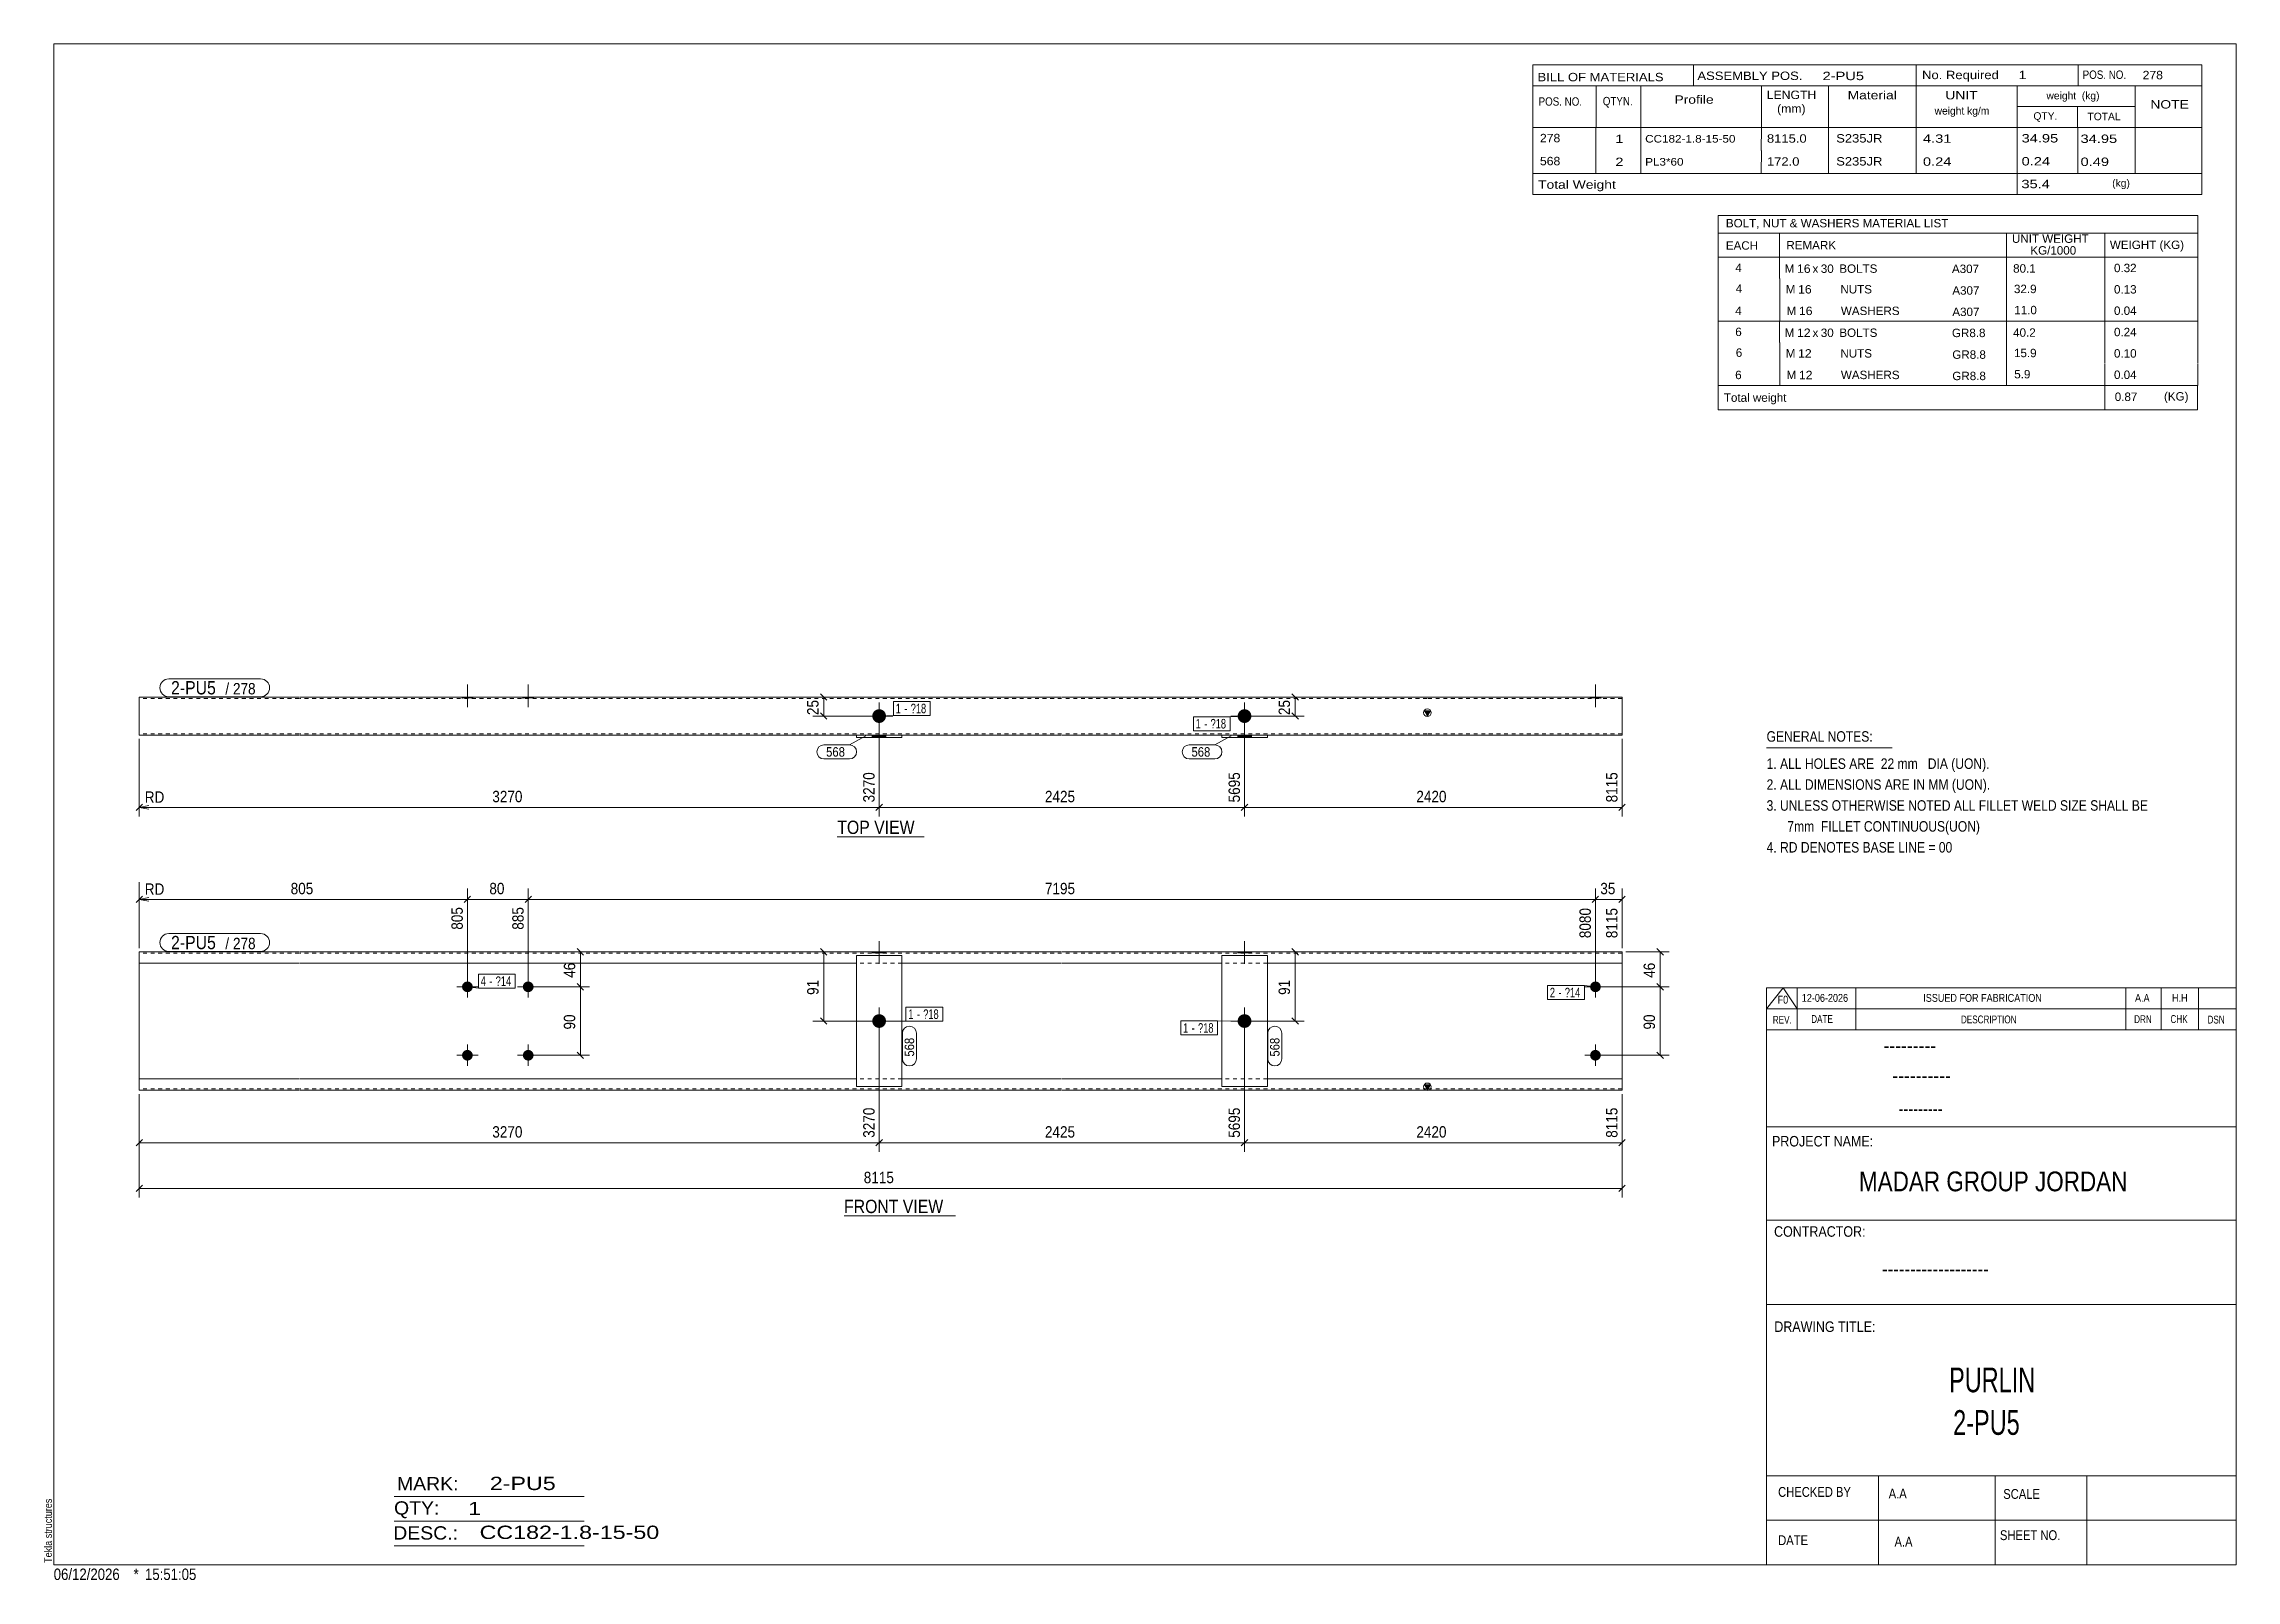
# Model space of a CAD drawing. Header units: millimetres. Extents: x 2 to 579, y 1 to 405.
import ezdxf

# ---------------------------------------------------------------- set-up
doc = ezdxf.new("R2010")
doc.units = ezdxf.units.MM
doc.linetypes.add('XKITLINE00', pattern=[0])
doc.linetypes.add('XKITLINE01', pattern=[4, 1, -1, 1, -1])
for name, color, linetype, lineweight in [('Bolt', 3, 'Continuous', 0), ('BoltMark', 7, 'Continuous', 0), ('Dimensions', 7, 'Continuous', 0), ('DrawingSheet', 5, 'Continuous', 0), ('OtherObjectType', 7, 'Continuous', 0), ('Part', 2, 'Continuous', 0), ('PartMark', 7, 'Continuous', 0)]:
    doc.layers.add(name, color=color, linetype=linetype, lineweight=lineweight)
doc.styles.add('@ARIAL_UNICODE_MS_BOLD', font='ARIAL.TTF')
doc.styles.add('ARIAL', font='ARIAL.TTF')
doc.styles.add('ARIAL_NARROW', font='ARIALN.TTF')
doc.styles.add('COMIC_SANS_MS_BOLD', font='COMICBD.TTF')
doc.styles.add('SWIS721_EX_BT', font='ARIAL.TTF')
doc.styles.add('SWISSE', font='ARIAL.TTF')

# ---------------------------------------------------------------- blocks, each defined once
blk = doc.blocks.new('*A1')
at = {"layer": 'Bolt'}
blk.add_hatch(color=3, dxfattribs=at).paths.add_polyline_path([(316.39, 165.84), (316.39, 166.2), (319.99, 166.2), (319.99, 165.84)], flags=17)
at = {"layer": 'Bolt', "color": 3, "linetype": 'XKITLINE00', "lineweight": 0}
for p, q in [((318.19, 169.02), (318.19, 163.02)), ((316.39, 166.2), (316.39, 165.84)), ((319.99, 166.2), (319.99, 165.84))]:
    blk.add_line(p, q, dxfattribs=at)
blk = doc.blocks.new('*A2')
at = {"layer": 'Bolt'}
blk.add_hatch(color=3, dxfattribs=at).paths.add_polyline_path([(220.29, 165.84), (220.29, 166.2), (223.89, 166.2), (223.89, 165.84)], flags=17)
at = {"layer": 'Bolt', "color": 3, "linetype": 'XKITLINE00', "lineweight": 0}
for p, q in [((222.09, 169.02), (222.09, 163.02)), ((220.29, 166.2), (220.29, 165.84)), ((223.89, 166.2), (223.89, 165.84))]:
    blk.add_line(p, q, dxfattribs=at)
blk = doc.blocks.new('*A3')
at = {"layer": 'Bolt'}
for points in [[(113.83, 158.4), (113.86, 158.4), (113.9, 158.4), (113.93, 158.39), (113.97, 158.39), (114, 158.38), (114.03, 158.38), (114.07, 158.37), (114.1, 158.37), (114.13, 158.36), (114.17, 158.35), (114.2, 158.34), (114.23, 158.33), (114.27, 158.32), (114.3, 158.31), (114.33, 158.29), (114.36, 158.28), (114.39, 158.27), (114.42, 158.25), (114.45, 158.23), (114.48, 158.22), (114.51, 158.2), (114.54, 158.18), (114.57, 158.16), (114.6, 158.14), (114.63, 158.12), (114.66, 158.1), (114.68, 158.08), (114.71, 158.06), (114.73, 158.04), (114.76, 158.01), (114.78, 157.99), (114.81, 157.97), (114.83, 157.94), (114.85, 157.91), (114.88, 157.89), (114.9, 157.86), (114.92, 157.83), (114.94, 157.81), (114.96, 157.78), (114.98, 157.75), (114.99, 157.72), (115.01, 157.69), (115.03, 157.66), (115.04, 157.63), (115.06, 157.6), (115.07, 157.57), (115.09, 157.54), (115.1, 157.5), (115.11, 157.47), (115.12, 157.44), (115.13, 157.41), (115.14, 157.37), (115.15, 157.34), (115.16, 157.31), (115.17, 157.27), (115.17, 157.24), (115.18, 157.21), (115.18, 157.17), (115.19, 157.14), (115.19, 157.1), (115.19, 157.07), (115.19, 157.03), (115.19, 157), (115.19, 156.97), (115.19, 156.93), (115.19, 156.9), (115.19, 156.86), (115.18, 156.83), (115.18, 156.79), (115.17, 156.76), (115.17, 156.73), (115.16, 156.69), (115.15, 156.66), (115.14, 156.63), (115.13, 156.59), (115.12, 156.56), (115.11, 156.53), (115.1, 156.5), (115.09, 156.46), (115.07, 156.43), (115.06, 156.4), (115.04, 156.37), (115.03, 156.34), (115.01, 156.31), (114.99, 156.28), (114.98, 156.25), (114.96, 156.22), (114.94, 156.19), (114.92, 156.17), (114.9, 156.14), (114.88, 156.11), (114.85, 156.09), (114.83, 156.06), (114.81, 156.03), (114.78, 156.01), (114.76, 155.99), (114.73, 155.96), (114.71, 155.94), (114.68, 155.92), (114.66, 155.9), (114.63, 155.88), (114.6, 155.86), (114.57, 155.84), (114.54, 155.82), (114.51, 155.8), (114.48, 155.78), (114.45, 155.77), (114.42, 155.75), (114.39, 155.73), (114.36, 155.72), (114.33, 155.71), (114.3, 155.69), (114.27, 155.68), (114.23, 155.67), (114.2, 155.66), (114.17, 155.65), (114.13, 155.64), (114.1, 155.63), (114.07, 155.63), (114.03, 155.62), (114, 155.62), (113.97, 155.61), (113.93, 155.61), (113.9, 155.6), (113.86, 155.6), (113.83, 155.6), (113.79, 155.6), (113.76, 155.6), (113.73, 155.6), (113.69, 155.6), (113.66, 155.61), (113.62, 155.61), (113.59, 155.62), (113.55, 155.62), (113.52, 155.63), (113.49, 155.63), (113.45, 155.64), (113.42, 155.65), (113.39, 155.66), (113.35, 155.67), (113.32, 155.68), (113.29, 155.69), (113.26, 155.71), (113.23, 155.72), (113.2, 155.73), (113.16, 155.75), (113.13, 155.77), (113.1, 155.78), (113.07, 155.8), (113.04, 155.82), (113.02, 155.84), (112.99, 155.86), (112.96, 155.88), (112.93, 155.9), (112.91, 155.92), (112.88, 155.94), (112.85, 155.96), (112.83, 155.99), (112.8, 156.01), (112.78, 156.03), (112.76, 156.06), (112.73, 156.09), (112.71, 156.11), (112.69, 156.14), (112.67, 156.17), (112.65, 156.19), (112.63, 156.22), (112.61, 156.25), (112.59, 156.28), (112.58, 156.31), (112.56, 156.34), (112.54, 156.37), (112.53, 156.4), (112.51, 156.43), (112.5, 156.46), (112.49, 156.5), (112.48, 156.53), (112.46, 156.56), (112.45, 156.59), (112.44, 156.63), (112.44, 156.66), (112.43, 156.69), (112.42, 156.73), (112.41, 156.76), (112.41, 156.79), (112.4, 156.83), (112.4, 156.86), (112.4, 156.9), (112.4, 156.93), (112.39, 156.97), (112.39, 157), (112.39, 157.03), (112.4, 157.07), (112.4, 157.1), (112.4, 157.14), (112.4, 157.17), (112.41, 157.21), (112.41, 157.24), (112.42, 157.27), (112.43, 157.31), (112.44, 157.34), (112.44, 157.37), (112.45, 157.41), (112.46, 157.44), (112.48, 157.47), (112.49, 157.5), (112.5, 157.54), (112.51, 157.57), (112.53, 157.6), (112.54, 157.63), (112.56, 157.66), (112.58, 157.69), (112.59, 157.72), (112.61, 157.75), (112.63, 157.78), (112.65, 157.81), (112.67, 157.83), (112.69, 157.86), (112.71, 157.89), (112.73, 157.91), (112.76, 157.94), (112.78, 157.97), (112.8, 157.99), (112.83, 158.01), (112.85, 158.04), (112.88, 158.06), (112.91, 158.08), (112.93, 158.1), (112.96, 158.12), (112.99, 158.14), (113.02, 158.16), (113.04, 158.18), (113.07, 158.2), (113.1, 158.22), (113.13, 158.23), (113.16, 158.25), (113.2, 158.27), (113.23, 158.28), (113.26, 158.29), (113.29, 158.31), (113.32, 158.32), (113.35, 158.33), (113.39, 158.34), (113.42, 158.35), (113.45, 158.36), (113.49, 158.37), (113.52, 158.37), (113.55, 158.38), (113.59, 158.38), (113.62, 158.39), (113.66, 158.39), (113.69, 158.4), (113.73, 158.4), (113.76, 158.4), (113.79, 158.4)], [(113.83, 140.4), (113.86, 140.4), (113.9, 140.4), (113.93, 140.39), (113.97, 140.39), (114, 140.38), (114.03, 140.38), (114.07, 140.37), (114.1, 140.37), (114.13, 140.36), (114.17, 140.35), (114.2, 140.34), (114.23, 140.33), (114.27, 140.32), (114.3, 140.31), (114.33, 140.29), (114.36, 140.28), (114.39, 140.27), (114.42, 140.25), (114.45, 140.23), (114.48, 140.22), (114.51, 140.2), (114.54, 140.18), (114.57, 140.16), (114.6, 140.14), (114.63, 140.12), (114.66, 140.1), (114.68, 140.08), (114.71, 140.06), (114.73, 140.04), (114.76, 140.01), (114.78, 139.99), (114.81, 139.97), (114.83, 139.94), (114.85, 139.91), (114.88, 139.89), (114.9, 139.86), (114.92, 139.83), (114.94, 139.81), (114.96, 139.78), (114.98, 139.75), (114.99, 139.72), (115.01, 139.69), (115.03, 139.66), (115.04, 139.63), (115.06, 139.6), (115.07, 139.57), (115.09, 139.54), (115.1, 139.5), (115.11, 139.47), (115.12, 139.44), (115.13, 139.41), (115.14, 139.37), (115.15, 139.34), (115.16, 139.31), (115.17, 139.27), (115.17, 139.24), (115.18, 139.21), (115.18, 139.17), (115.19, 139.14), (115.19, 139.1), (115.19, 139.07), (115.19, 139.03), (115.19, 139), (115.19, 138.97), (115.19, 138.93), (115.19, 138.9), (115.19, 138.86), (115.18, 138.83), (115.18, 138.79), (115.17, 138.76), (115.17, 138.73), (115.16, 138.69), (115.15, 138.66), (115.14, 138.63), (115.13, 138.59), (115.12, 138.56), (115.11, 138.53), (115.1, 138.5), (115.09, 138.46), (115.07, 138.43), (115.06, 138.4), (115.04, 138.37), (115.03, 138.34), (115.01, 138.31), (114.99, 138.28), (114.98, 138.25), (114.96, 138.22), (114.94, 138.19), (114.92, 138.17), (114.9, 138.14), (114.88, 138.11), (114.85, 138.09), (114.83, 138.06), (114.81, 138.03), (114.78, 138.01), (114.76, 137.99), (114.73, 137.96), (114.71, 137.94), (114.68, 137.92), (114.66, 137.9), (114.63, 137.88), (114.6, 137.86), (114.57, 137.84), (114.54, 137.82), (114.51, 137.8), (114.48, 137.78), (114.45, 137.77), (114.42, 137.75), (114.39, 137.73), (114.36, 137.72), (114.33, 137.71), (114.3, 137.69), (114.27, 137.68), (114.23, 137.67), (114.2, 137.66), (114.17, 137.65), (114.13, 137.64), (114.1, 137.63), (114.07, 137.63), (114.03, 137.62), (114, 137.62), (113.97, 137.61), (113.93, 137.61), (113.9, 137.6), (113.86, 137.6), (113.83, 137.6), (113.79, 137.6), (113.76, 137.6), (113.73, 137.6), (113.69, 137.6), (113.66, 137.61), (113.62, 137.61), (113.59, 137.62), (113.55, 137.62), (113.52, 137.63), (113.49, 137.63), (113.45, 137.64), (113.42, 137.65), (113.39, 137.66), (113.35, 137.67), (113.32, 137.68), (113.29, 137.69), (113.26, 137.71), (113.23, 137.72), (113.2, 137.73), (113.16, 137.75), (113.13, 137.77), (113.1, 137.78), (113.07, 137.8), (113.04, 137.82), (113.02, 137.84), (112.99, 137.86), (112.96, 137.88), (112.93, 137.9), (112.91, 137.92), (112.88, 137.94), (112.85, 137.96), (112.83, 137.99), (112.8, 138.01), (112.78, 138.03), (112.76, 138.06), (112.73, 138.09), (112.71, 138.11), (112.69, 138.14), (112.67, 138.17), (112.65, 138.19), (112.63, 138.22), (112.61, 138.25), (112.59, 138.28), (112.58, 138.31), (112.56, 138.34), (112.54, 138.37), (112.53, 138.4), (112.51, 138.43), (112.5, 138.46), (112.49, 138.5), (112.48, 138.53), (112.46, 138.56), (112.45, 138.59), (112.44, 138.63), (112.44, 138.66), (112.43, 138.69), (112.42, 138.73), (112.41, 138.76), (112.41, 138.79), (112.4, 138.83), (112.4, 138.86), (112.4, 138.9), (112.4, 138.93), (112.39, 138.97), (112.39, 139), (112.39, 139.03), (112.4, 139.07), (112.4, 139.1), (112.4, 139.14), (112.4, 139.17), (112.41, 139.21), (112.41, 139.24), (112.42, 139.27), (112.43, 139.31), (112.44, 139.34), (112.44, 139.37), (112.45, 139.41), (112.46, 139.44), (112.48, 139.47), (112.49, 139.5), (112.5, 139.54), (112.51, 139.57), (112.53, 139.6), (112.54, 139.63), (112.56, 139.66), (112.58, 139.69), (112.59, 139.72), (112.61, 139.75), (112.63, 139.78), (112.65, 139.81), (112.67, 139.83), (112.69, 139.86), (112.71, 139.89), (112.73, 139.91), (112.76, 139.94), (112.78, 139.97), (112.8, 139.99), (112.83, 140.01), (112.85, 140.04), (112.88, 140.06), (112.91, 140.08), (112.93, 140.1), (112.96, 140.12), (112.99, 140.14), (113.02, 140.16), (113.04, 140.18), (113.07, 140.2), (113.1, 140.22), (113.13, 140.23), (113.16, 140.25), (113.2, 140.27), (113.23, 140.28), (113.26, 140.29), (113.29, 140.31), (113.32, 140.32), (113.35, 140.33), (113.39, 140.34), (113.42, 140.35), (113.45, 140.36), (113.49, 140.37), (113.52, 140.37), (113.55, 140.38), (113.59, 140.38), (113.62, 140.39), (113.66, 140.39), (113.69, 140.4), (113.73, 140.4), (113.76, 140.4), (113.79, 140.4)]]:
    blk.add_hatch(color=3, dxfattribs=at).paths.add_polyline_path(points, flags=17)
at = {"layer": 'Bolt', "color": 3, "linetype": 'XKITLINE00', "lineweight": 0}
for p, q in [((116.59, 157), (110.99, 157)), ((113.79, 154.2), (113.79, 159.8)), ((116.59, 139), (110.99, 139)), ((113.79, 136.2), (113.79, 141.8))]:
    blk.add_line(p, q, dxfattribs=at)
blk = doc.blocks.new('*A4')
at = {"layer": 'Bolt'}
for points in [[(129.83, 158.4), (129.86, 158.4), (129.9, 158.4), (129.93, 158.39), (129.97, 158.39), (130, 158.38), (130.03, 158.38), (130.07, 158.37), (130.1, 158.37), (130.13, 158.36), (130.17, 158.35), (130.2, 158.34), (130.23, 158.33), (130.27, 158.32), (130.3, 158.31), (130.33, 158.29), (130.36, 158.28), (130.39, 158.27), (130.42, 158.25), (130.45, 158.23), (130.48, 158.22), (130.51, 158.2), (130.54, 158.18), (130.57, 158.16), (130.6, 158.14), (130.63, 158.12), (130.66, 158.1), (130.68, 158.08), (130.71, 158.06), (130.73, 158.04), (130.76, 158.01), (130.78, 157.99), (130.81, 157.97), (130.83, 157.94), (130.85, 157.91), (130.88, 157.89), (130.9, 157.86), (130.92, 157.83), (130.94, 157.81), (130.96, 157.78), (130.98, 157.75), (130.99, 157.72), (131.01, 157.69), (131.03, 157.66), (131.04, 157.63), (131.06, 157.6), (131.07, 157.57), (131.09, 157.54), (131.1, 157.5), (131.11, 157.47), (131.12, 157.44), (131.13, 157.41), (131.14, 157.37), (131.15, 157.34), (131.16, 157.31), (131.17, 157.27), (131.17, 157.24), (131.18, 157.21), (131.18, 157.17), (131.19, 157.14), (131.19, 157.1), (131.19, 157.07), (131.19, 157.03), (131.19, 157), (131.19, 156.97), (131.19, 156.93), (131.19, 156.9), (131.19, 156.86), (131.18, 156.83), (131.18, 156.79), (131.17, 156.76), (131.17, 156.73), (131.16, 156.69), (131.15, 156.66), (131.14, 156.63), (131.13, 156.59), (131.12, 156.56), (131.11, 156.53), (131.1, 156.5), (131.09, 156.46), (131.07, 156.43), (131.06, 156.4), (131.04, 156.37), (131.03, 156.34), (131.01, 156.31), (130.99, 156.28), (130.98, 156.25), (130.96, 156.22), (130.94, 156.19), (130.92, 156.17), (130.9, 156.14), (130.88, 156.11), (130.85, 156.09), (130.83, 156.06), (130.81, 156.03), (130.78, 156.01), (130.76, 155.99), (130.73, 155.96), (130.71, 155.94), (130.68, 155.92), (130.66, 155.9), (130.63, 155.88), (130.6, 155.86), (130.57, 155.84), (130.54, 155.82), (130.51, 155.8), (130.48, 155.78), (130.45, 155.77), (130.42, 155.75), (130.39, 155.73), (130.36, 155.72), (130.33, 155.71), (130.3, 155.69), (130.27, 155.68), (130.23, 155.67), (130.2, 155.66), (130.17, 155.65), (130.13, 155.64), (130.1, 155.63), (130.07, 155.63), (130.03, 155.62), (130, 155.62), (129.97, 155.61), (129.93, 155.61), (129.9, 155.6), (129.86, 155.6), (129.83, 155.6), (129.79, 155.6), (129.76, 155.6), (129.73, 155.6), (129.69, 155.6), (129.66, 155.61), (129.62, 155.61), (129.59, 155.62), (129.55, 155.62), (129.52, 155.63), (129.49, 155.63), (129.45, 155.64), (129.42, 155.65), (129.39, 155.66), (129.35, 155.67), (129.32, 155.68), (129.29, 155.69), (129.26, 155.71), (129.23, 155.72), (129.2, 155.73), (129.16, 155.75), (129.13, 155.77), (129.1, 155.78), (129.07, 155.8), (129.04, 155.82), (129.02, 155.84), (128.99, 155.86), (128.96, 155.88), (128.93, 155.9), (128.91, 155.92), (128.88, 155.94), (128.85, 155.96), (128.83, 155.99), (128.8, 156.01), (128.78, 156.03), (128.76, 156.06), (128.73, 156.09), (128.71, 156.11), (128.69, 156.14), (128.67, 156.17), (128.65, 156.19), (128.63, 156.22), (128.61, 156.25), (128.59, 156.28), (128.58, 156.31), (128.56, 156.34), (128.54, 156.37), (128.53, 156.4), (128.51, 156.43), (128.5, 156.46), (128.49, 156.5), (128.48, 156.53), (128.46, 156.56), (128.45, 156.59), (128.44, 156.63), (128.44, 156.66), (128.43, 156.69), (128.42, 156.73), (128.41, 156.76), (128.41, 156.79), (128.4, 156.83), (128.4, 156.86), (128.4, 156.9), (128.4, 156.93), (128.39, 156.97), (128.39, 157), (128.39, 157.03), (128.4, 157.07), (128.4, 157.1), (128.4, 157.14), (128.4, 157.17), (128.41, 157.21), (128.41, 157.24), (128.42, 157.27), (128.43, 157.31), (128.44, 157.34), (128.44, 157.37), (128.45, 157.41), (128.46, 157.44), (128.48, 157.47), (128.49, 157.5), (128.5, 157.54), (128.51, 157.57), (128.53, 157.6), (128.54, 157.63), (128.56, 157.66), (128.58, 157.69), (128.59, 157.72), (128.61, 157.75), (128.63, 157.78), (128.65, 157.81), (128.67, 157.83), (128.69, 157.86), (128.71, 157.89), (128.73, 157.91), (128.76, 157.94), (128.78, 157.97), (128.8, 157.99), (128.83, 158.01), (128.85, 158.04), (128.88, 158.06), (128.91, 158.08), (128.93, 158.1), (128.96, 158.12), (128.99, 158.14), (129.02, 158.16), (129.04, 158.18), (129.07, 158.2), (129.1, 158.22), (129.13, 158.23), (129.16, 158.25), (129.2, 158.27), (129.23, 158.28), (129.26, 158.29), (129.29, 158.31), (129.32, 158.32), (129.35, 158.33), (129.39, 158.34), (129.42, 158.35), (129.45, 158.36), (129.49, 158.37), (129.52, 158.37), (129.55, 158.38), (129.59, 158.38), (129.62, 158.39), (129.66, 158.39), (129.69, 158.4), (129.73, 158.4), (129.76, 158.4), (129.79, 158.4)], [(129.83, 140.4), (129.86, 140.4), (129.9, 140.4), (129.93, 140.39), (129.97, 140.39), (130, 140.38), (130.03, 140.38), (130.07, 140.37), (130.1, 140.37), (130.13, 140.36), (130.17, 140.35), (130.2, 140.34), (130.23, 140.33), (130.27, 140.32), (130.3, 140.31), (130.33, 140.29), (130.36, 140.28), (130.39, 140.27), (130.42, 140.25), (130.45, 140.23), (130.48, 140.22), (130.51, 140.2), (130.54, 140.18), (130.57, 140.16), (130.6, 140.14), (130.63, 140.12), (130.66, 140.1), (130.68, 140.08), (130.71, 140.06), (130.73, 140.04), (130.76, 140.01), (130.78, 139.99), (130.81, 139.97), (130.83, 139.94), (130.85, 139.91), (130.88, 139.89), (130.9, 139.86), (130.92, 139.83), (130.94, 139.81), (130.96, 139.78), (130.98, 139.75), (130.99, 139.72), (131.01, 139.69), (131.03, 139.66), (131.04, 139.63), (131.06, 139.6), (131.07, 139.57), (131.09, 139.54), (131.1, 139.5), (131.11, 139.47), (131.12, 139.44), (131.13, 139.41), (131.14, 139.37), (131.15, 139.34), (131.16, 139.31), (131.17, 139.27), (131.17, 139.24), (131.18, 139.21), (131.18, 139.17), (131.19, 139.14), (131.19, 139.1), (131.19, 139.07), (131.19, 139.03), (131.19, 139), (131.19, 138.97), (131.19, 138.93), (131.19, 138.9), (131.19, 138.86), (131.18, 138.83), (131.18, 138.79), (131.17, 138.76), (131.17, 138.73), (131.16, 138.69), (131.15, 138.66), (131.14, 138.63), (131.13, 138.59), (131.12, 138.56), (131.11, 138.53), (131.1, 138.5), (131.09, 138.46), (131.07, 138.43), (131.06, 138.4), (131.04, 138.37), (131.03, 138.34), (131.01, 138.31), (130.99, 138.28), (130.98, 138.25), (130.96, 138.22), (130.94, 138.19), (130.92, 138.17), (130.9, 138.14), (130.88, 138.11), (130.85, 138.09), (130.83, 138.06), (130.81, 138.03), (130.78, 138.01), (130.76, 137.99), (130.73, 137.96), (130.71, 137.94), (130.68, 137.92), (130.66, 137.9), (130.63, 137.88), (130.6, 137.86), (130.57, 137.84), (130.54, 137.82), (130.51, 137.8), (130.48, 137.78), (130.45, 137.77), (130.42, 137.75), (130.39, 137.73), (130.36, 137.72), (130.33, 137.71), (130.3, 137.69), (130.27, 137.68), (130.23, 137.67), (130.2, 137.66), (130.17, 137.65), (130.13, 137.64), (130.1, 137.63), (130.07, 137.63), (130.03, 137.62), (130, 137.62), (129.97, 137.61), (129.93, 137.61), (129.9, 137.6), (129.86, 137.6), (129.83, 137.6), (129.79, 137.6), (129.76, 137.6), (129.73, 137.6), (129.69, 137.6), (129.66, 137.61), (129.62, 137.61), (129.59, 137.62), (129.55, 137.62), (129.52, 137.63), (129.49, 137.63), (129.45, 137.64), (129.42, 137.65), (129.39, 137.66), (129.35, 137.67), (129.32, 137.68), (129.29, 137.69), (129.26, 137.71), (129.23, 137.72), (129.2, 137.73), (129.16, 137.75), (129.13, 137.77), (129.1, 137.78), (129.07, 137.8), (129.04, 137.82), (129.02, 137.84), (128.99, 137.86), (128.96, 137.88), (128.93, 137.9), (128.91, 137.92), (128.88, 137.94), (128.85, 137.96), (128.83, 137.99), (128.8, 138.01), (128.78, 138.03), (128.76, 138.06), (128.73, 138.09), (128.71, 138.11), (128.69, 138.14), (128.67, 138.17), (128.65, 138.19), (128.63, 138.22), (128.61, 138.25), (128.59, 138.28), (128.58, 138.31), (128.56, 138.34), (128.54, 138.37), (128.53, 138.4), (128.51, 138.43), (128.5, 138.46), (128.49, 138.5), (128.48, 138.53), (128.46, 138.56), (128.45, 138.59), (128.44, 138.63), (128.44, 138.66), (128.43, 138.69), (128.42, 138.73), (128.41, 138.76), (128.41, 138.79), (128.4, 138.83), (128.4, 138.86), (128.4, 138.9), (128.4, 138.93), (128.39, 138.97), (128.39, 139), (128.39, 139.03), (128.4, 139.07), (128.4, 139.1), (128.4, 139.14), (128.4, 139.17), (128.41, 139.21), (128.41, 139.24), (128.42, 139.27), (128.43, 139.31), (128.44, 139.34), (128.44, 139.37), (128.45, 139.41), (128.46, 139.44), (128.48, 139.47), (128.49, 139.5), (128.5, 139.54), (128.51, 139.57), (128.53, 139.6), (128.54, 139.63), (128.56, 139.66), (128.58, 139.69), (128.59, 139.72), (128.61, 139.75), (128.63, 139.78), (128.65, 139.81), (128.67, 139.83), (128.69, 139.86), (128.71, 139.89), (128.73, 139.91), (128.76, 139.94), (128.78, 139.97), (128.8, 139.99), (128.83, 140.01), (128.85, 140.04), (128.88, 140.06), (128.91, 140.08), (128.93, 140.1), (128.96, 140.12), (128.99, 140.14), (129.02, 140.16), (129.04, 140.18), (129.07, 140.2), (129.1, 140.22), (129.13, 140.23), (129.16, 140.25), (129.2, 140.27), (129.23, 140.28), (129.26, 140.29), (129.29, 140.31), (129.32, 140.32), (129.35, 140.33), (129.39, 140.34), (129.42, 140.35), (129.45, 140.36), (129.49, 140.37), (129.52, 140.37), (129.55, 140.38), (129.59, 140.38), (129.62, 140.39), (129.66, 140.39), (129.69, 140.4), (129.73, 140.4), (129.76, 140.4), (129.79, 140.4)]]:
    blk.add_hatch(color=3, dxfattribs=at).paths.add_polyline_path(points, flags=17)
at = {"layer": 'Bolt', "color": 3, "linetype": 'XKITLINE00', "lineweight": 0}
for p, q in [((132.59, 157), (126.99, 157)), ((129.79, 154.2), (129.79, 159.8)), ((132.59, 139), (126.99, 139)), ((129.79, 136.2), (129.79, 141.8))]:
    blk.add_line(p, q, dxfattribs=at)
blk = doc.blocks.new('*A5')
at = {"layer": 'Bolt'}
for points in [[(410.52, 158.4), (410.55, 158.4), (410.58, 158.4), (410.62, 158.39), (410.65, 158.39), (410.69, 158.38), (410.72, 158.38), (410.75, 158.37), (410.79, 158.37), (410.82, 158.36), (410.86, 158.35), (410.89, 158.34), (410.92, 158.33), (410.95, 158.32), (410.99, 158.31), (411.02, 158.29), (411.05, 158.28), (411.08, 158.27), (411.11, 158.25), (411.14, 158.23), (411.17, 158.22), (411.2, 158.2), (411.23, 158.18), (411.26, 158.16), (411.29, 158.14), (411.32, 158.12), (411.34, 158.1), (411.37, 158.08), (411.4, 158.06), (411.42, 158.04), (411.45, 158.01), (411.47, 157.99), (411.5, 157.97), (411.52, 157.94), (411.54, 157.91), (411.56, 157.89), (411.59, 157.86), (411.61, 157.83), (411.63, 157.81), (411.65, 157.78), (411.66, 157.75), (411.68, 157.72), (411.7, 157.69), (411.72, 157.66), (411.73, 157.63), (411.75, 157.6), (411.76, 157.57), (411.78, 157.54), (411.79, 157.5), (411.8, 157.47), (411.81, 157.44), (411.82, 157.41), (411.83, 157.37), (411.84, 157.34), (411.85, 157.31), (411.85, 157.27), (411.86, 157.24), (411.87, 157.21), (411.87, 157.17), (411.88, 157.14), (411.88, 157.1), (411.88, 157.07), (411.88, 157.03), (411.88, 157), (411.88, 156.97), (411.88, 156.93), (411.88, 156.9), (411.88, 156.86), (411.87, 156.83), (411.87, 156.79), (411.86, 156.76), (411.85, 156.73), (411.85, 156.69), (411.84, 156.66), (411.83, 156.63), (411.82, 156.59), (411.81, 156.56), (411.8, 156.53), (411.79, 156.5), (411.78, 156.46), (411.76, 156.43), (411.75, 156.4), (411.73, 156.37), (411.72, 156.34), (411.7, 156.31), (411.68, 156.28), (411.66, 156.25), (411.65, 156.22), (411.63, 156.19), (411.61, 156.17), (411.59, 156.14), (411.56, 156.11), (411.54, 156.09), (411.52, 156.06), (411.5, 156.03), (411.47, 156.01), (411.45, 155.99), (411.42, 155.96), (411.4, 155.94), (411.37, 155.92), (411.34, 155.9), (411.32, 155.88), (411.29, 155.86), (411.26, 155.84), (411.23, 155.82), (411.2, 155.8), (411.17, 155.78), (411.14, 155.77), (411.11, 155.75), (411.08, 155.73), (411.05, 155.72), (411.02, 155.71), (410.99, 155.69), (410.95, 155.68), (410.92, 155.67), (410.89, 155.66), (410.86, 155.65), (410.82, 155.64), (410.79, 155.63), (410.75, 155.63), (410.72, 155.62), (410.69, 155.62), (410.65, 155.61), (410.62, 155.61), (410.58, 155.6), (410.55, 155.6), (410.52, 155.6), (410.48, 155.6), (410.45, 155.6), (410.41, 155.6), (410.38, 155.6), (410.34, 155.61), (410.31, 155.61), (410.28, 155.62), (410.24, 155.62), (410.21, 155.63), (410.18, 155.63), (410.14, 155.64), (410.11, 155.65), (410.08, 155.66), (410.04, 155.67), (410.01, 155.68), (409.98, 155.69), (409.95, 155.71), (409.91, 155.72), (409.88, 155.73), (409.85, 155.75), (409.82, 155.77), (409.79, 155.78), (409.76, 155.8), (409.73, 155.82), (409.7, 155.84), (409.68, 155.86), (409.65, 155.88), (409.62, 155.9), (409.59, 155.92), (409.57, 155.94), (409.54, 155.96), (409.52, 155.99), (409.49, 156.01), (409.47, 156.03), (409.44, 156.06), (409.42, 156.09), (409.4, 156.11), (409.38, 156.14), (409.36, 156.17), (409.34, 156.19), (409.32, 156.22), (409.3, 156.25), (409.28, 156.28), (409.26, 156.31), (409.25, 156.34), (409.23, 156.37), (409.22, 156.4), (409.2, 156.43), (409.19, 156.46), (409.18, 156.5), (409.16, 156.53), (409.15, 156.56), (409.14, 156.59), (409.13, 156.63), (409.12, 156.66), (409.12, 156.69), (409.11, 156.73), (409.1, 156.76), (409.1, 156.79), (409.09, 156.83), (409.09, 156.86), (409.09, 156.9), (409.08, 156.93), (409.08, 156.97), (409.08, 157), (409.08, 157.03), (409.08, 157.07), (409.09, 157.1), (409.09, 157.14), (409.09, 157.17), (409.1, 157.21), (409.1, 157.24), (409.11, 157.27), (409.12, 157.31), (409.12, 157.34), (409.13, 157.37), (409.14, 157.41), (409.15, 157.44), (409.16, 157.47), (409.18, 157.5), (409.19, 157.54), (409.2, 157.57), (409.22, 157.6), (409.23, 157.63), (409.25, 157.66), (409.26, 157.69), (409.28, 157.72), (409.3, 157.75), (409.32, 157.78), (409.34, 157.81), (409.36, 157.83), (409.38, 157.86), (409.4, 157.89), (409.42, 157.91), (409.44, 157.94), (409.47, 157.97), (409.49, 157.99), (409.52, 158.01), (409.54, 158.04), (409.57, 158.06), (409.59, 158.08), (409.62, 158.1), (409.65, 158.12), (409.68, 158.14), (409.7, 158.16), (409.73, 158.18), (409.76, 158.2), (409.79, 158.22), (409.82, 158.23), (409.85, 158.25), (409.88, 158.27), (409.91, 158.28), (409.95, 158.29), (409.98, 158.31), (410.01, 158.32), (410.04, 158.33), (410.08, 158.34), (410.11, 158.35), (410.14, 158.36), (410.18, 158.37), (410.21, 158.37), (410.24, 158.38), (410.28, 158.38), (410.31, 158.39), (410.34, 158.39), (410.38, 158.4), (410.41, 158.4), (410.45, 158.4), (410.48, 158.4)], [(410.52, 140.4), (410.55, 140.4), (410.58, 140.4), (410.62, 140.39), (410.65, 140.39), (410.69, 140.38), (410.72, 140.38), (410.75, 140.37), (410.79, 140.37), (410.82, 140.36), (410.86, 140.35), (410.89, 140.34), (410.92, 140.33), (410.95, 140.32), (410.99, 140.31), (411.02, 140.29), (411.05, 140.28), (411.08, 140.27), (411.11, 140.25), (411.14, 140.23), (411.17, 140.22), (411.2, 140.2), (411.23, 140.18), (411.26, 140.16), (411.29, 140.14), (411.32, 140.12), (411.34, 140.1), (411.37, 140.08), (411.4, 140.06), (411.42, 140.04), (411.45, 140.01), (411.47, 139.99), (411.5, 139.97), (411.52, 139.94), (411.54, 139.91), (411.56, 139.89), (411.59, 139.86), (411.61, 139.83), (411.63, 139.81), (411.65, 139.78), (411.66, 139.75), (411.68, 139.72), (411.7, 139.69), (411.72, 139.66), (411.73, 139.63), (411.75, 139.6), (411.76, 139.57), (411.78, 139.54), (411.79, 139.5), (411.8, 139.47), (411.81, 139.44), (411.82, 139.41), (411.83, 139.37), (411.84, 139.34), (411.85, 139.31), (411.85, 139.27), (411.86, 139.24), (411.87, 139.21), (411.87, 139.17), (411.88, 139.14), (411.88, 139.1), (411.88, 139.07), (411.88, 139.03), (411.88, 139), (411.88, 138.97), (411.88, 138.93), (411.88, 138.9), (411.88, 138.86), (411.87, 138.83), (411.87, 138.79), (411.86, 138.76), (411.85, 138.73), (411.85, 138.69), (411.84, 138.66), (411.83, 138.63), (411.82, 138.59), (411.81, 138.56), (411.8, 138.53), (411.79, 138.5), (411.78, 138.46), (411.76, 138.43), (411.75, 138.4), (411.73, 138.37), (411.72, 138.34), (411.7, 138.31), (411.68, 138.28), (411.66, 138.25), (411.65, 138.22), (411.63, 138.19), (411.61, 138.17), (411.59, 138.14), (411.56, 138.11), (411.54, 138.09), (411.52, 138.06), (411.5, 138.03), (411.47, 138.01), (411.45, 137.99), (411.42, 137.96), (411.4, 137.94), (411.37, 137.92), (411.34, 137.9), (411.32, 137.88), (411.29, 137.86), (411.26, 137.84), (411.23, 137.82), (411.2, 137.8), (411.17, 137.78), (411.14, 137.77), (411.11, 137.75), (411.08, 137.73), (411.05, 137.72), (411.02, 137.71), (410.99, 137.69), (410.95, 137.68), (410.92, 137.67), (410.89, 137.66), (410.86, 137.65), (410.82, 137.64), (410.79, 137.63), (410.75, 137.63), (410.72, 137.62), (410.69, 137.62), (410.65, 137.61), (410.62, 137.61), (410.58, 137.6), (410.55, 137.6), (410.52, 137.6), (410.48, 137.6), (410.45, 137.6), (410.41, 137.6), (410.38, 137.6), (410.34, 137.61), (410.31, 137.61), (410.28, 137.62), (410.24, 137.62), (410.21, 137.63), (410.18, 137.63), (410.14, 137.64), (410.11, 137.65), (410.08, 137.66), (410.04, 137.67), (410.01, 137.68), (409.98, 137.69), (409.95, 137.71), (409.91, 137.72), (409.88, 137.73), (409.85, 137.75), (409.82, 137.77), (409.79, 137.78), (409.76, 137.8), (409.73, 137.82), (409.7, 137.84), (409.68, 137.86), (409.65, 137.88), (409.62, 137.9), (409.59, 137.92), (409.57, 137.94), (409.54, 137.96), (409.52, 137.99), (409.49, 138.01), (409.47, 138.03), (409.44, 138.06), (409.42, 138.09), (409.4, 138.11), (409.38, 138.14), (409.36, 138.17), (409.34, 138.19), (409.32, 138.22), (409.3, 138.25), (409.28, 138.28), (409.26, 138.31), (409.25, 138.34), (409.23, 138.37), (409.22, 138.4), (409.2, 138.43), (409.19, 138.46), (409.18, 138.5), (409.16, 138.53), (409.15, 138.56), (409.14, 138.59), (409.13, 138.63), (409.12, 138.66), (409.12, 138.69), (409.11, 138.73), (409.1, 138.76), (409.1, 138.79), (409.09, 138.83), (409.09, 138.86), (409.09, 138.9), (409.08, 138.93), (409.08, 138.97), (409.08, 139), (409.08, 139.03), (409.08, 139.07), (409.09, 139.1), (409.09, 139.14), (409.09, 139.17), (409.1, 139.21), (409.1, 139.24), (409.11, 139.27), (409.12, 139.31), (409.12, 139.34), (409.13, 139.37), (409.14, 139.41), (409.15, 139.44), (409.16, 139.47), (409.18, 139.5), (409.19, 139.54), (409.2, 139.57), (409.22, 139.6), (409.23, 139.63), (409.25, 139.66), (409.26, 139.69), (409.28, 139.72), (409.3, 139.75), (409.32, 139.78), (409.34, 139.81), (409.36, 139.83), (409.38, 139.86), (409.4, 139.89), (409.42, 139.91), (409.44, 139.94), (409.47, 139.97), (409.49, 139.99), (409.52, 140.01), (409.54, 140.04), (409.57, 140.06), (409.59, 140.08), (409.62, 140.1), (409.65, 140.12), (409.68, 140.14), (409.7, 140.16), (409.73, 140.18), (409.76, 140.2), (409.79, 140.22), (409.82, 140.23), (409.85, 140.25), (409.88, 140.27), (409.91, 140.28), (409.95, 140.29), (409.98, 140.31), (410.01, 140.32), (410.04, 140.33), (410.08, 140.34), (410.11, 140.35), (410.14, 140.36), (410.18, 140.37), (410.21, 140.37), (410.24, 140.38), (410.28, 140.38), (410.31, 140.39), (410.34, 140.39), (410.38, 140.4), (410.41, 140.4), (410.45, 140.4), (410.48, 140.4)]]:
    blk.add_hatch(color=3, dxfattribs=at).paths.add_polyline_path(points, flags=17)
at = {"layer": 'Bolt', "color": 3, "linetype": 'XKITLINE00', "lineweight": 0}
for p, q in [((413.28, 157), (407.68, 157)), ((410.48, 154.2), (410.48, 159.8)), ((413.28, 139), (407.68, 139)), ((410.48, 136.2), (410.48, 141.8))]:
    blk.add_line(p, q, dxfattribs=at)
blk = doc.blocks.new('*A6')
at = {"layer": 'Bolt'}
blk.add_hatch(color=3, dxfattribs=at).paths.add_polyline_path([(319.99, 147.96), (319.99, 147.91), (319.98, 147.87), (319.98, 147.82), (319.97, 147.78), (319.97, 147.74), (319.96, 147.69), (319.95, 147.65), (319.94, 147.61), (319.93, 147.56), (319.92, 147.52), (319.91, 147.48), (319.9, 147.44), (319.88, 147.39), (319.87, 147.35), (319.85, 147.31), (319.83, 147.27), (319.82, 147.23), (319.8, 147.19), (319.78, 147.15), (319.75, 147.11), (319.73, 147.07), (319.71, 147.04), (319.68, 147), (319.66, 146.96), (319.63, 146.93), (319.61, 146.89), (319.58, 146.86), (319.55, 146.82), (319.52, 146.79), (319.49, 146.76), (319.46, 146.73), (319.43, 146.7), (319.4, 146.67), (319.36, 146.64), (319.33, 146.61), (319.3, 146.58), (319.26, 146.55), (319.22, 146.53), (319.19, 146.5), (319.15, 146.48), (319.11, 146.46), (319.08, 146.43), (319.04, 146.41), (319, 146.39), (318.96, 146.37), (318.92, 146.35), (318.88, 146.34), (318.84, 146.32), (318.79, 146.31), (318.75, 146.29), (318.71, 146.28), (318.67, 146.27), (318.63, 146.25), (318.58, 146.24), (318.54, 146.23), (318.5, 146.23), (318.45, 146.22), (318.41, 146.21), (318.36, 146.21), (318.32, 146.2), (318.28, 146.2), (318.23, 146.2), (318.19, 146.2), (318.14, 146.2), (318.1, 146.2), (318.06, 146.2), (318.01, 146.21), (317.97, 146.21), (317.92, 146.22), (317.88, 146.23), (317.84, 146.23), (317.79, 146.24), (317.75, 146.25), (317.71, 146.27), (317.67, 146.28), (317.62, 146.29), (317.58, 146.31), (317.54, 146.32), (317.5, 146.34), (317.46, 146.35), (317.42, 146.37), (317.38, 146.39), (317.34, 146.41), (317.3, 146.43), (317.26, 146.46), (317.22, 146.48), (317.19, 146.5), (317.15, 146.53), (317.12, 146.55), (317.08, 146.58), (317.05, 146.61), (317.01, 146.64), (316.98, 146.67), (316.95, 146.7), (316.92, 146.73), (316.88, 146.76), (316.85, 146.79), (316.82, 146.82), (316.8, 146.86), (316.77, 146.89), (316.74, 146.93), (316.72, 146.96), (316.69, 147), (316.67, 147.04), (316.64, 147.07), (316.62, 147.11), (316.6, 147.15), (316.58, 147.19), (316.56, 147.23), (316.54, 147.27), (316.52, 147.31), (316.51, 147.35), (316.49, 147.39), (316.48, 147.44), (316.47, 147.48), (316.45, 147.52), (316.44, 147.56), (316.43, 147.61), (316.42, 147.65), (316.41, 147.69), (316.41, 147.74), (316.4, 147.78), (316.4, 147.82), (316.39, 147.87), (316.39, 147.91), (316.39, 147.96), (316.39, 148), (316.39, 148.04), (316.39, 148.09), (316.39, 148.13), (316.4, 148.18), (316.4, 148.22), (316.41, 148.26), (316.41, 148.31), (316.42, 148.35), (316.43, 148.39), (316.44, 148.44), (316.45, 148.48), (316.47, 148.52), (316.48, 148.56), (316.49, 148.61), (316.51, 148.65), (316.52, 148.69), (316.54, 148.73), (316.56, 148.77), (316.58, 148.81), (316.6, 148.85), (316.62, 148.89), (316.64, 148.93), (316.67, 148.96), (316.69, 149), (316.72, 149.04), (316.74, 149.07), (316.77, 149.11), (316.8, 149.14), (316.82, 149.18), (316.85, 149.21), (316.88, 149.24), (316.92, 149.27), (316.95, 149.3), (316.98, 149.33), (317.01, 149.36), (317.05, 149.39), (317.08, 149.42), (317.12, 149.45), (317.15, 149.47), (317.19, 149.5), (317.22, 149.52), (317.26, 149.54), (317.3, 149.57), (317.34, 149.59), (317.38, 149.61), (317.42, 149.63), (317.46, 149.65), (317.5, 149.66), (317.54, 149.68), (317.58, 149.69), (317.62, 149.71), (317.67, 149.72), (317.71, 149.73), (317.75, 149.75), (317.79, 149.76), (317.84, 149.77), (317.88, 149.77), (317.92, 149.78), (317.97, 149.79), (318.01, 149.79), (318.06, 149.8), (318.1, 149.8), (318.14, 149.8), (318.19, 149.8), (318.23, 149.8), (318.28, 149.8), (318.32, 149.8), (318.36, 149.79), (318.41, 149.79), (318.45, 149.78), (318.5, 149.77), (318.54, 149.77), (318.58, 149.76), (318.63, 149.75), (318.67, 149.73), (318.71, 149.72), (318.75, 149.71), (318.79, 149.69), (318.84, 149.68), (318.88, 149.66), (318.92, 149.65), (318.96, 149.63), (319, 149.61), (319.04, 149.59), (319.08, 149.57), (319.11, 149.54), (319.15, 149.52), (319.19, 149.5), (319.22, 149.47), (319.26, 149.45), (319.3, 149.42), (319.33, 149.39), (319.36, 149.36), (319.4, 149.33), (319.43, 149.3), (319.46, 149.27), (319.49, 149.24), (319.52, 149.21), (319.55, 149.18), (319.58, 149.14), (319.61, 149.11), (319.63, 149.07), (319.66, 149.04), (319.68, 149), (319.71, 148.96), (319.73, 148.93), (319.75, 148.89), (319.78, 148.85), (319.8, 148.81), (319.82, 148.77), (319.83, 148.73), (319.85, 148.69), (319.87, 148.65), (319.88, 148.61), (319.9, 148.56), (319.91, 148.52), (319.92, 148.48), (319.93, 148.44), (319.94, 148.39), (319.95, 148.35), (319.96, 148.31), (319.97, 148.26), (319.97, 148.22), (319.98, 148.18), (319.98, 148.13), (319.99, 148.09), (319.99, 148.04), (319.99, 148)], flags=17)
at = {"layer": 'Bolt', "color": 3, "linetype": 'XKITLINE00', "lineweight": 0}
for p, q in [((318.19, 151.6), (318.19, 144.4)), ((321.79, 148), (314.59, 148))]:
    blk.add_line(p, q, dxfattribs=at)
blk = doc.blocks.new('*A7')
at = {"layer": 'Bolt'}
blk.add_hatch(color=3, dxfattribs=at).paths.add_polyline_path([(223.89, 147.96), (223.89, 147.91), (223.88, 147.87), (223.88, 147.82), (223.87, 147.78), (223.87, 147.74), (223.86, 147.69), (223.85, 147.65), (223.84, 147.61), (223.83, 147.56), (223.82, 147.52), (223.81, 147.48), (223.8, 147.44), (223.78, 147.39), (223.77, 147.35), (223.75, 147.31), (223.73, 147.27), (223.72, 147.23), (223.7, 147.19), (223.68, 147.15), (223.65, 147.11), (223.63, 147.07), (223.61, 147.04), (223.58, 147), (223.56, 146.96), (223.53, 146.93), (223.51, 146.89), (223.48, 146.86), (223.45, 146.82), (223.42, 146.79), (223.39, 146.76), (223.36, 146.73), (223.33, 146.7), (223.3, 146.67), (223.26, 146.64), (223.23, 146.61), (223.2, 146.58), (223.16, 146.55), (223.12, 146.53), (223.09, 146.5), (223.05, 146.48), (223.01, 146.46), (222.98, 146.43), (222.94, 146.41), (222.9, 146.39), (222.86, 146.37), (222.82, 146.35), (222.78, 146.34), (222.74, 146.32), (222.69, 146.31), (222.65, 146.29), (222.61, 146.28), (222.57, 146.27), (222.53, 146.25), (222.48, 146.24), (222.44, 146.23), (222.4, 146.23), (222.35, 146.22), (222.31, 146.21), (222.26, 146.21), (222.22, 146.2), (222.18, 146.2), (222.13, 146.2), (222.09, 146.2), (222.04, 146.2), (222, 146.2), (221.96, 146.2), (221.91, 146.21), (221.87, 146.21), (221.82, 146.22), (221.78, 146.23), (221.74, 146.23), (221.69, 146.24), (221.65, 146.25), (221.61, 146.27), (221.57, 146.28), (221.52, 146.29), (221.48, 146.31), (221.44, 146.32), (221.4, 146.34), (221.36, 146.35), (221.32, 146.37), (221.28, 146.39), (221.24, 146.41), (221.2, 146.43), (221.16, 146.46), (221.12, 146.48), (221.09, 146.5), (221.05, 146.53), (221.02, 146.55), (220.98, 146.58), (220.95, 146.61), (220.91, 146.64), (220.88, 146.67), (220.85, 146.7), (220.82, 146.73), (220.78, 146.76), (220.75, 146.79), (220.72, 146.82), (220.7, 146.86), (220.67, 146.89), (220.64, 146.93), (220.62, 146.96), (220.59, 147), (220.57, 147.04), (220.54, 147.07), (220.52, 147.11), (220.5, 147.15), (220.48, 147.19), (220.46, 147.23), (220.44, 147.27), (220.42, 147.31), (220.41, 147.35), (220.39, 147.39), (220.38, 147.44), (220.37, 147.48), (220.35, 147.52), (220.34, 147.56), (220.33, 147.61), (220.32, 147.65), (220.31, 147.69), (220.31, 147.74), (220.3, 147.78), (220.3, 147.82), (220.29, 147.87), (220.29, 147.91), (220.29, 147.96), (220.29, 148), (220.29, 148.04), (220.29, 148.09), (220.29, 148.13), (220.3, 148.18), (220.3, 148.22), (220.31, 148.26), (220.31, 148.31), (220.32, 148.35), (220.33, 148.39), (220.34, 148.44), (220.35, 148.48), (220.37, 148.52), (220.38, 148.56), (220.39, 148.61), (220.41, 148.65), (220.42, 148.69), (220.44, 148.73), (220.46, 148.77), (220.48, 148.81), (220.5, 148.85), (220.52, 148.89), (220.54, 148.93), (220.57, 148.96), (220.59, 149), (220.62, 149.04), (220.64, 149.07), (220.67, 149.11), (220.7, 149.14), (220.72, 149.18), (220.75, 149.21), (220.78, 149.24), (220.82, 149.27), (220.85, 149.3), (220.88, 149.33), (220.91, 149.36), (220.95, 149.39), (220.98, 149.42), (221.02, 149.45), (221.05, 149.47), (221.09, 149.5), (221.12, 149.52), (221.16, 149.54), (221.2, 149.57), (221.24, 149.59), (221.28, 149.61), (221.32, 149.63), (221.36, 149.65), (221.4, 149.66), (221.44, 149.68), (221.48, 149.69), (221.52, 149.71), (221.57, 149.72), (221.61, 149.73), (221.65, 149.75), (221.69, 149.76), (221.74, 149.77), (221.78, 149.77), (221.82, 149.78), (221.87, 149.79), (221.91, 149.79), (221.96, 149.8), (222, 149.8), (222.04, 149.8), (222.09, 149.8), (222.13, 149.8), (222.18, 149.8), (222.22, 149.8), (222.26, 149.79), (222.31, 149.79), (222.35, 149.78), (222.4, 149.77), (222.44, 149.77), (222.48, 149.76), (222.53, 149.75), (222.57, 149.73), (222.61, 149.72), (222.65, 149.71), (222.69, 149.69), (222.74, 149.68), (222.78, 149.66), (222.82, 149.65), (222.86, 149.63), (222.9, 149.61), (222.94, 149.59), (222.98, 149.57), (223.01, 149.54), (223.05, 149.52), (223.09, 149.5), (223.12, 149.47), (223.16, 149.45), (223.2, 149.42), (223.23, 149.39), (223.26, 149.36), (223.3, 149.33), (223.33, 149.3), (223.36, 149.27), (223.39, 149.24), (223.42, 149.21), (223.45, 149.18), (223.48, 149.14), (223.51, 149.11), (223.53, 149.07), (223.56, 149.04), (223.58, 149), (223.61, 148.96), (223.63, 148.93), (223.65, 148.89), (223.68, 148.85), (223.7, 148.81), (223.72, 148.77), (223.73, 148.73), (223.75, 148.69), (223.77, 148.65), (223.78, 148.61), (223.8, 148.56), (223.81, 148.52), (223.82, 148.48), (223.83, 148.44), (223.84, 148.39), (223.85, 148.35), (223.86, 148.31), (223.87, 148.26), (223.87, 148.22), (223.88, 148.18), (223.88, 148.13), (223.89, 148.09), (223.89, 148.04), (223.89, 148)], flags=17)
at = {"layer": 'Bolt', "color": 3, "linetype": 'XKITLINE00', "lineweight": 0}
for p, q in [((222.09, 151.6), (222.09, 144.4)), ((225.69, 148), (218.49, 148))]:
    blk.add_line(p, q, dxfattribs=at)
blk = doc.blocks.new('*A8')
at = {"layer": 'Part'}
blk.add_hatch(color=2, dxfattribs=at).paths.add_polyline_path([(365.49, 131.2), (367.09, 131.2), (366.29, 129.8)], flags=17)
at = {"layer": 'Part', "color": 2, "linetype": 'XKITLINE00', "lineweight": 0}
for p, q in [((27.5, 129.8), (27.5, 166.2)), ((69.5, 166.2), (27.5, 166.2)), ((69.5, 163.2), (27.5, 163.2)), ((173.99, 166.2), (69.6, 166.2)), ((173.99, 163.2), (69.6, 163.2)), ((270.09, 166.2), (174.09, 166.2)), ((216.09, 163.2), (174.09, 163.2)), ((270.09, 163.2), (228.09, 163.2)), ((366.19, 166.2), (270.19, 166.2)), ((312.19, 163.2), (270.19, 163.2)), ((366.19, 163.2), (324.19, 163.2)), ((417.48, 166.2), (366.29, 166.2)), ((417.48, 163.2), (366.29, 163.2)), ((417.48, 129.8), (417.48, 166.2)), ((69.5, 132.8), (27.5, 132.8)), ((173.99, 132.8), (69.6, 132.8)), ((216.09, 132.8), (174.09, 132.8)), ((270.09, 132.8), (228.09, 132.8)), ((312.19, 132.8), (270.19, 132.8)), ((366.19, 132.8), (324.19, 132.8)), ((417.48, 132.8), (366.29, 132.8)), ((69.5, 129.8), (27.5, 129.8)), ((173.99, 129.8), (69.6, 129.8)), ((270.09, 129.8), (174.09, 129.8)), ((366.19, 129.8), (270.19, 129.8)), ((366.29, 129.8), (365.49, 131.2)), ((365.49, 131.2), (367.09, 131.2)), ((367.09, 131.2), (366.29, 129.8)), ((417.48, 129.8), (366.29, 129.8))]:
    blk.add_line(p, q, dxfattribs=at)
at = {"layer": 'Part', "color": 7, "linetype": 'XKITLINE01', "lineweight": 0}
for p, q in [((69.5, 165.84), (27.5, 165.84)), ((173.99, 165.84), (69.6, 165.84)), ((270.09, 165.84), (174.09, 165.84)), ((228.09, 163.2), (216.09, 163.2)), ((366.19, 165.84), (270.19, 165.84)), ((324.19, 163.2), (312.19, 163.2)), ((417.48, 165.84), (366.29, 165.84)), ((228.09, 132.8), (216.09, 132.8)), ((324.19, 132.8), (312.19, 132.8)), ((69.5, 130.16), (27.5, 130.16)), ((173.99, 130.16), (69.6, 130.16)), ((270.09, 130.16), (174.09, 130.16)), ((366.19, 130.16), (270.19, 130.16)), ((417.48, 130.16), (366.29, 130.16))]:
    blk.add_line(p, q, dxfattribs=at)
at = {"layer": 'Part', "color": 2, "linetype": 'XKITLINE00', "lineweight": 0}
blk.add_circle((366.29, 130.7), 1, dxfattribs=at)
blk = doc.blocks.new('*A9')
at = {"layer": 'Part', "color": 2, "linetype": 'XKITLINE00', "lineweight": 0}
for p, q in [((312.19, 130.8), (312.19, 165.2)), ((324.19, 165.2), (312.19, 165.2)), ((324.19, 165.2), (324.19, 130.8)), ((324.19, 130.8), (312.19, 130.8))]:
    blk.add_line(p, q, dxfattribs=at)
blk = doc.blocks.new('*A10')
at = {"layer": 'Part', "color": 2, "linetype": 'XKITLINE00', "lineweight": 0}
for p, q in [((216.09, 130.8), (216.09, 165.2)), ((228.09, 165.2), (216.09, 165.2)), ((228.09, 165.2), (228.09, 130.8)), ((228.09, 130.8), (216.09, 130.8))]:
    blk.add_line(p, q, dxfattribs=at)
blk = doc.blocks.new('*A11')
at = {"layer": 'Bolt'}
blk.add_hatch(color=3, dxfattribs=at).paths.add_polyline_path([(316.39, 228.24), (316.39, 228.29), (316.39, 228.33), (316.4, 228.38), (316.4, 228.42), (316.41, 228.46), (316.41, 228.51), (316.42, 228.55), (316.43, 228.59), (316.44, 228.64), (316.45, 228.68), (316.47, 228.72), (316.48, 228.76), (316.49, 228.81), (316.51, 228.85), (316.52, 228.89), (316.54, 228.93), (316.56, 228.97), (316.58, 229.01), (316.6, 229.05), (316.62, 229.09), (316.64, 229.13), (316.67, 229.16), (316.69, 229.2), (316.72, 229.24), (316.74, 229.27), (316.77, 229.31), (316.8, 229.34), (316.82, 229.38), (316.85, 229.41), (316.88, 229.44), (316.92, 229.47), (316.95, 229.5), (316.98, 229.53), (317.01, 229.56), (317.05, 229.59), (317.08, 229.62), (317.12, 229.65), (317.15, 229.67), (317.19, 229.7), (317.22, 229.72), (317.26, 229.74), (317.3, 229.77), (317.34, 229.79), (317.38, 229.81), (317.42, 229.83), (317.46, 229.85), (317.5, 229.86), (317.54, 229.88), (317.58, 229.89), (317.62, 229.91), (317.67, 229.92), (317.71, 229.93), (317.75, 229.95), (317.79, 229.96), (317.84, 229.97), (317.88, 229.97), (317.92, 229.98), (317.97, 229.99), (318.01, 229.99), (318.06, 230), (318.1, 230), (318.14, 230), (318.19, 230), (318.23, 230), (318.28, 230), (318.32, 230), (318.36, 229.99), (318.41, 229.99), (318.45, 229.98), (318.5, 229.97), (318.54, 229.97), (318.58, 229.96), (318.63, 229.95), (318.67, 229.93), (318.71, 229.92), (318.75, 229.91), (318.79, 229.89), (318.84, 229.88), (318.88, 229.86), (318.92, 229.85), (318.96, 229.83), (319, 229.81), (319.04, 229.79), (319.08, 229.77), (319.11, 229.74), (319.15, 229.72), (319.19, 229.7), (319.22, 229.67), (319.26, 229.65), (319.3, 229.62), (319.33, 229.59), (319.36, 229.56), (319.4, 229.53), (319.43, 229.5), (319.46, 229.47), (319.49, 229.44), (319.52, 229.41), (319.55, 229.38), (319.58, 229.34), (319.61, 229.31), (319.63, 229.27), (319.66, 229.24), (319.68, 229.2), (319.71, 229.16), (319.73, 229.13), (319.75, 229.09), (319.78, 229.05), (319.8, 229.01), (319.82, 228.97), (319.83, 228.93), (319.85, 228.89), (319.87, 228.85), (319.88, 228.81), (319.9, 228.76), (319.91, 228.72), (319.92, 228.68), (319.93, 228.64), (319.94, 228.59), (319.95, 228.55), (319.96, 228.51), (319.97, 228.46), (319.97, 228.42), (319.98, 228.38), (319.98, 228.33), (319.99, 228.29), (319.99, 228.24), (319.99, 228.2), (319.99, 228.16), (319.99, 228.11), (319.98, 228.07), (319.98, 228.02), (319.97, 227.98), (319.97, 227.94), (319.96, 227.89), (319.95, 227.85), (319.94, 227.81), (319.93, 227.76), (319.92, 227.72), (319.91, 227.68), (319.9, 227.64), (319.88, 227.59), (319.87, 227.55), (319.85, 227.51), (319.83, 227.47), (319.82, 227.43), (319.8, 227.39), (319.78, 227.35), (319.75, 227.31), (319.73, 227.27), (319.71, 227.24), (319.68, 227.2), (319.66, 227.16), (319.63, 227.13), (319.61, 227.09), (319.58, 227.06), (319.55, 227.02), (319.52, 226.99), (319.49, 226.96), (319.46, 226.93), (319.43, 226.9), (319.4, 226.87), (319.36, 226.84), (319.33, 226.81), (319.3, 226.78), (319.26, 226.75), (319.22, 226.73), (319.19, 226.7), (319.15, 226.68), (319.11, 226.66), (319.08, 226.63), (319.04, 226.61), (319, 226.59), (318.96, 226.57), (318.92, 226.55), (318.88, 226.54), (318.84, 226.52), (318.79, 226.51), (318.75, 226.49), (318.71, 226.48), (318.67, 226.47), (318.63, 226.45), (318.58, 226.44), (318.54, 226.43), (318.5, 226.43), (318.45, 226.42), (318.41, 226.41), (318.36, 226.41), (318.32, 226.4), (318.28, 226.4), (318.23, 226.4), (318.19, 226.4), (318.14, 226.4), (318.1, 226.4), (318.06, 226.4), (318.01, 226.41), (317.97, 226.41), (317.92, 226.42), (317.88, 226.43), (317.84, 226.43), (317.79, 226.44), (317.75, 226.45), (317.71, 226.47), (317.67, 226.48), (317.62, 226.49), (317.58, 226.51), (317.54, 226.52), (317.5, 226.54), (317.46, 226.55), (317.42, 226.57), (317.38, 226.59), (317.34, 226.61), (317.3, 226.63), (317.26, 226.66), (317.22, 226.68), (317.19, 226.7), (317.15, 226.73), (317.12, 226.75), (317.08, 226.78), (317.05, 226.81), (317.01, 226.84), (316.98, 226.87), (316.95, 226.9), (316.92, 226.93), (316.88, 226.96), (316.85, 226.99), (316.82, 227.02), (316.8, 227.06), (316.77, 227.09), (316.74, 227.13), (316.72, 227.16), (316.69, 227.2), (316.67, 227.24), (316.64, 227.27), (316.62, 227.31), (316.6, 227.35), (316.58, 227.39), (316.56, 227.43), (316.54, 227.47), (316.52, 227.51), (316.51, 227.55), (316.49, 227.59), (316.48, 227.64), (316.47, 227.68), (316.45, 227.72), (316.44, 227.76), (316.43, 227.81), (316.42, 227.85), (316.41, 227.89), (316.41, 227.94), (316.4, 227.98), (316.4, 228.02), (316.39, 228.07), (316.39, 228.11), (316.39, 228.16), (316.39, 228.2)], flags=17)
at = {"layer": 'Bolt', "color": 3, "linetype": 'XKITLINE00', "lineweight": 0}
for p, q in [((318.19, 224.6), (318.19, 231.8)), ((321.79, 228.2), (314.59, 228.2))]:
    blk.add_line(p, q, dxfattribs=at)
blk = doc.blocks.new('*A12')
at = {"layer": 'Bolt'}
blk.add_hatch(color=3, dxfattribs=at).paths.add_polyline_path([(220.29, 228.24), (220.29, 228.29), (220.29, 228.33), (220.3, 228.38), (220.3, 228.42), (220.31, 228.46), (220.31, 228.51), (220.32, 228.55), (220.33, 228.59), (220.34, 228.64), (220.35, 228.68), (220.37, 228.72), (220.38, 228.76), (220.39, 228.81), (220.41, 228.85), (220.42, 228.89), (220.44, 228.93), (220.46, 228.97), (220.48, 229.01), (220.5, 229.05), (220.52, 229.09), (220.54, 229.13), (220.57, 229.16), (220.59, 229.2), (220.62, 229.24), (220.64, 229.27), (220.67, 229.31), (220.7, 229.34), (220.72, 229.38), (220.75, 229.41), (220.78, 229.44), (220.82, 229.47), (220.85, 229.5), (220.88, 229.53), (220.91, 229.56), (220.95, 229.59), (220.98, 229.62), (221.02, 229.65), (221.05, 229.67), (221.09, 229.7), (221.12, 229.72), (221.16, 229.74), (221.2, 229.77), (221.24, 229.79), (221.28, 229.81), (221.32, 229.83), (221.36, 229.85), (221.4, 229.86), (221.44, 229.88), (221.48, 229.89), (221.52, 229.91), (221.57, 229.92), (221.61, 229.93), (221.65, 229.95), (221.69, 229.96), (221.74, 229.97), (221.78, 229.97), (221.82, 229.98), (221.87, 229.99), (221.91, 229.99), (221.96, 230), (222, 230), (222.04, 230), (222.09, 230), (222.13, 230), (222.18, 230), (222.22, 230), (222.26, 229.99), (222.31, 229.99), (222.35, 229.98), (222.4, 229.97), (222.44, 229.97), (222.48, 229.96), (222.53, 229.95), (222.57, 229.93), (222.61, 229.92), (222.65, 229.91), (222.69, 229.89), (222.74, 229.88), (222.78, 229.86), (222.82, 229.85), (222.86, 229.83), (222.9, 229.81), (222.94, 229.79), (222.98, 229.77), (223.01, 229.74), (223.05, 229.72), (223.09, 229.7), (223.12, 229.67), (223.16, 229.65), (223.2, 229.62), (223.23, 229.59), (223.26, 229.56), (223.3, 229.53), (223.33, 229.5), (223.36, 229.47), (223.39, 229.44), (223.42, 229.41), (223.45, 229.38), (223.48, 229.34), (223.51, 229.31), (223.53, 229.27), (223.56, 229.24), (223.58, 229.2), (223.61, 229.16), (223.63, 229.13), (223.65, 229.09), (223.68, 229.05), (223.7, 229.01), (223.72, 228.97), (223.73, 228.93), (223.75, 228.89), (223.77, 228.85), (223.78, 228.81), (223.8, 228.76), (223.81, 228.72), (223.82, 228.68), (223.83, 228.64), (223.84, 228.59), (223.85, 228.55), (223.86, 228.51), (223.87, 228.46), (223.87, 228.42), (223.88, 228.38), (223.88, 228.33), (223.89, 228.29), (223.89, 228.24), (223.89, 228.2), (223.89, 228.16), (223.89, 228.11), (223.88, 228.07), (223.88, 228.02), (223.87, 227.98), (223.87, 227.94), (223.86, 227.89), (223.85, 227.85), (223.84, 227.81), (223.83, 227.76), (223.82, 227.72), (223.81, 227.68), (223.8, 227.64), (223.78, 227.59), (223.77, 227.55), (223.75, 227.51), (223.73, 227.47), (223.72, 227.43), (223.7, 227.39), (223.68, 227.35), (223.65, 227.31), (223.63, 227.27), (223.61, 227.24), (223.58, 227.2), (223.56, 227.16), (223.53, 227.13), (223.51, 227.09), (223.48, 227.06), (223.45, 227.02), (223.42, 226.99), (223.39, 226.96), (223.36, 226.93), (223.33, 226.9), (223.3, 226.87), (223.26, 226.84), (223.23, 226.81), (223.2, 226.78), (223.16, 226.75), (223.12, 226.73), (223.09, 226.7), (223.05, 226.68), (223.01, 226.66), (222.98, 226.63), (222.94, 226.61), (222.9, 226.59), (222.86, 226.57), (222.82, 226.55), (222.78, 226.54), (222.74, 226.52), (222.69, 226.51), (222.65, 226.49), (222.61, 226.48), (222.57, 226.47), (222.53, 226.45), (222.48, 226.44), (222.44, 226.43), (222.4, 226.43), (222.35, 226.42), (222.31, 226.41), (222.26, 226.41), (222.22, 226.4), (222.18, 226.4), (222.13, 226.4), (222.09, 226.4), (222.04, 226.4), (222, 226.4), (221.96, 226.4), (221.91, 226.41), (221.87, 226.41), (221.82, 226.42), (221.78, 226.43), (221.74, 226.43), (221.69, 226.44), (221.65, 226.45), (221.61, 226.47), (221.57, 226.48), (221.52, 226.49), (221.48, 226.51), (221.44, 226.52), (221.4, 226.54), (221.36, 226.55), (221.32, 226.57), (221.28, 226.59), (221.24, 226.61), (221.2, 226.63), (221.16, 226.66), (221.12, 226.68), (221.09, 226.7), (221.05, 226.73), (221.02, 226.75), (220.98, 226.78), (220.95, 226.81), (220.91, 226.84), (220.88, 226.87), (220.85, 226.9), (220.82, 226.93), (220.78, 226.96), (220.75, 226.99), (220.72, 227.02), (220.7, 227.06), (220.67, 227.09), (220.64, 227.13), (220.62, 227.16), (220.59, 227.2), (220.57, 227.24), (220.54, 227.27), (220.52, 227.31), (220.5, 227.35), (220.48, 227.39), (220.46, 227.43), (220.44, 227.47), (220.42, 227.51), (220.41, 227.55), (220.39, 227.59), (220.38, 227.64), (220.37, 227.68), (220.35, 227.72), (220.34, 227.76), (220.33, 227.81), (220.32, 227.85), (220.31, 227.89), (220.31, 227.94), (220.3, 227.98), (220.3, 228.02), (220.29, 228.07), (220.29, 228.11), (220.29, 228.16), (220.29, 228.2)], flags=17)
at = {"layer": 'Bolt', "color": 3, "linetype": 'XKITLINE00', "lineweight": 0}
for p, q in [((222.09, 224.6), (222.09, 231.8)), ((225.69, 228.2), (218.49, 228.2))]:
    blk.add_line(p, q, dxfattribs=at)
blk = doc.blocks.new('*A13')
at = {"layer": 'Bolt'}
blk.add_hatch(color=3, dxfattribs=at).paths.add_polyline_path([(112.39, 232.84), (112.39, 233.2), (115.19, 233.2), (115.19, 232.84)], flags=17)
blk.add_hatch(color=3, dxfattribs=at).paths.add_polyline_path([(112.39, 232.84), (112.39, 233.2), (115.19, 233.2), (115.19, 232.84)], flags=17)
at = {"layer": 'Bolt', "color": 3, "linetype": 'XKITLINE00', "lineweight": 0}
for p, q in [((113.79, 230.52), (113.79, 236.52)), ((113.79, 230.52), (113.79, 236.52)), ((112.39, 232.84), (112.39, 233.2)), ((112.39, 232.84), (112.39, 233.2)), ((115.19, 232.84), (115.19, 233.2)), ((115.19, 232.84), (115.19, 233.2))]:
    blk.add_line(p, q, dxfattribs=at)
blk = doc.blocks.new('*A14')
at = {"layer": 'Bolt'}
blk.add_hatch(color=3, dxfattribs=at).paths.add_polyline_path([(128.39, 232.84), (128.39, 233.2), (131.19, 233.2), (131.19, 232.84)], flags=17)
blk.add_hatch(color=3, dxfattribs=at).paths.add_polyline_path([(128.39, 232.84), (128.39, 233.2), (131.19, 233.2), (131.19, 232.84)], flags=17)
at = {"layer": 'Bolt', "color": 3, "linetype": 'XKITLINE00', "lineweight": 0}
for p, q in [((129.79, 230.52), (129.79, 236.52)), ((129.79, 230.52), (129.79, 236.52)), ((128.39, 232.84), (128.39, 233.2)), ((128.39, 232.84), (128.39, 233.2)), ((131.19, 232.84), (131.19, 233.2)), ((131.19, 232.84), (131.19, 233.2))]:
    blk.add_line(p, q, dxfattribs=at)
blk = doc.blocks.new('*A15')
at = {"layer": 'Bolt'}
blk.add_hatch(color=3, dxfattribs=at).paths.add_polyline_path([(409.08, 232.84), (409.08, 233.2), (411.88, 233.2), (411.88, 232.84)], flags=17)
blk.add_hatch(color=3, dxfattribs=at).paths.add_polyline_path([(409.08, 232.84), (409.08, 233.2), (411.88, 233.2), (411.88, 232.84)], flags=17)
at = {"layer": 'Bolt', "color": 3, "linetype": 'XKITLINE00', "lineweight": 0}
for p, q in [((410.48, 230.52), (410.48, 236.52)), ((410.48, 230.52), (410.48, 236.52)), ((409.08, 232.84), (409.08, 233.2)), ((409.08, 232.84), (409.08, 233.2)), ((411.88, 232.84), (411.88, 233.2)), ((411.88, 232.84), (411.88, 233.2))]:
    blk.add_line(p, q, dxfattribs=at)
blk = doc.blocks.new('*A16')
at = {"layer": 'Bolt'}
blk.add_hatch(color=3, dxfattribs=at).paths.add_polyline_path([(316.39, 222.6), (316.39, 223.2), (319.99, 223.2), (319.99, 222.6)], flags=17)
at = {"layer": 'Bolt', "color": 3, "linetype": 'XKITLINE00', "lineweight": 0}
for p, q in [((318.19, 225.9), (318.19, 219.9)), ((316.39, 223.2), (316.39, 222.6)), ((319.99, 223.2), (319.99, 222.6))]:
    blk.add_line(p, q, dxfattribs=at)
blk = doc.blocks.new('*A17')
at = {"layer": 'Bolt'}
blk.add_hatch(color=3, dxfattribs=at).paths.add_polyline_path([(220.29, 222.6), (220.29, 223.2), (223.89, 223.2), (223.89, 222.6)], flags=17)
at = {"layer": 'Bolt', "color": 3, "linetype": 'XKITLINE00', "lineweight": 0}
for p, q in [((222.09, 225.9), (222.09, 219.9)), ((220.29, 223.2), (220.29, 222.6)), ((223.89, 223.2), (223.89, 222.6))]:
    blk.add_line(p, q, dxfattribs=at)
blk = doc.blocks.new('*A18')
at = {"layer": 'Part'}
blk.add_hatch(color=2, dxfattribs=at).paths.add_polyline_path([(365.49, 229.6), (367.09, 229.6), (366.29, 228.2)], flags=17)
at = {"layer": 'Part', "color": 2, "linetype": 'XKITLINE00', "lineweight": 0}
for p, q in [((27.5, 223.2), (27.5, 233.2)), ((27.5, 233.2), (69.5, 233.2)), ((69.6, 233.2), (173.99, 233.2)), ((174.09, 233.2), (270.09, 233.2)), ((270.19, 233.2), (366.19, 233.2)), ((366.29, 233.2), (417.48, 233.2)), ((417.48, 233.2), (417.48, 223.2)), ((366.29, 228.2), (365.49, 229.6)), ((365.49, 229.6), (367.09, 229.6)), ((367.09, 229.6), (366.29, 228.2)), ((69.5, 223.2), (27.5, 223.2)), ((173.99, 223.2), (69.6, 223.2)), ((270.09, 223.2), (174.09, 223.2)), ((366.19, 223.2), (270.19, 223.2)), ((417.48, 223.2), (366.29, 223.2))]:
    blk.add_line(p, q, dxfattribs=at)
at = {"layer": 'Part', "color": 7, "linetype": 'XKITLINE01', "lineweight": 0}
for p, q in [((69.5, 232.84), (27.5, 232.84)), ((173.99, 232.84), (69.6, 232.84)), ((270.09, 232.84), (174.09, 232.84)), ((366.19, 232.84), (270.19, 232.84)), ((417.48, 232.84), (366.29, 232.84)), ((69.5, 223.56), (27.5, 223.56)), ((173.99, 223.56), (69.6, 223.56)), ((270.09, 223.56), (174.09, 223.56)), ((366.19, 223.56), (270.19, 223.56)), ((417.48, 223.56), (366.29, 223.56))]:
    blk.add_line(p, q, dxfattribs=at)
at = {"layer": 'Part', "color": 2, "linetype": 'XKITLINE00', "lineweight": 0}
blk.add_circle((366.29, 229.1), 1, dxfattribs=at)
blk = doc.blocks.new('*A19')
at = {"layer": 'Part', "color": 2, "linetype": 'XKITLINE00', "lineweight": 0}
for p, q in [((312.19, 222.6), (312.19, 223.2)), ((324.19, 222.6), (312.19, 222.6)), ((324.19, 223.2), (324.19, 222.6))]:
    blk.add_line(p, q, dxfattribs=at)
at = {"layer": 'Part', "color": 7, "linetype": 'XKITLINE01', "lineweight": 0}
blk.add_line((312.19, 223.2), (324.19, 223.2), dxfattribs=at)
blk = doc.blocks.new('*A20')
at = {"layer": 'Part', "color": 2, "linetype": 'XKITLINE00', "lineweight": 0}
for p, q in [((216.09, 222.6), (216.09, 223.2)), ((228.09, 222.6), (216.09, 222.6)), ((228.09, 223.2), (228.09, 222.6))]:
    blk.add_line(p, q, dxfattribs=at)
at = {"layer": 'Part', "color": 7, "linetype": 'XKITLINE01', "lineweight": 0}
blk.add_line((216.09, 223.2), (228.09, 223.2), dxfattribs=at)
blk = doc.blocks.new('*A21')
at = {"layer": 'DrawingSheet', "color": 5, "linetype": 'XKITLINE00', "lineweight": 0}
for p, q in [((579, 405), (5, 405)), ((5, 405), (5, 5)), ((579, 5), (579, 405)), ((5, 5), (579, 5))]:
    blk.add_line(p, q, dxfattribs=at)
at = {"layer": 'DrawingSheet', "color": 5, "style": 'ARIAL', "width": 0.85}
blk.add_text('Tekla structures', height=2, rotation=90, dxfattribs=at).set_placement((4.5, 5.5))
blk = doc.blocks.new('*A22')
at = {"layer": 'OtherObjectType', "color": 7, "linetype": 'XKITLINE00', "lineweight": 0}
for p, q in [((442.76, 359.9), (442.75, 348.9)), ((442.76, 359.9), (568.88, 359.9)), ((568.88, 359.9), (568.88, 348.9)), ((442.75, 355.25), (568.88, 355.25)), ((458.87, 355.26), (458.87, 348.9)), ((518.57, 355.26), (518.57, 348.9)), ((544.47, 355.24), (544.47, 348.9)), ((442.76, 348.87), (442.76, 343.37)), ((442.77, 348.9), (568.88, 348.9)), ((458.92, 348.9), (458.92, 343.28)), ((518.57, 348.9), (518.57, 343.28)), ((544.5, 348.9), (544.5, 343.4)), ((568.88, 348.9), (568.88, 343.4)), ((442.79, 343.28), (442.79, 337.67)), ((458.95, 343.28), (458.95, 337.66)), ((518.57, 343.28), (518.57, 337.66)), ((544.5, 343.28), (544.5, 337.78)), ((568.88, 343.28), (568.88, 337.78)), ((442.79, 337.65), (442.79, 332.08)), ((458.95, 337.66), (458.95, 332.04)), ((518.57, 337.66), (518.57, 332.04)), ((544.5, 337.66), (544.5, 332.05)), ((568.88, 337.66), (568.88, 332.05)), ((568.88, 332.05), (442.75, 332.08)), ((442.76, 332.01), (442.76, 326.51)), ((458.92, 332.04), (458.92, 326.42)), ((518.57, 332.04), (518.57, 326.42)), ((544.5, 332.04), (544.5, 326.54)), ((568.88, 332.04), (568.88, 326.54)), ((442.79, 326.42), (442.79, 320.81)), ((458.95, 326.42), (458.95, 320.81)), ((518.57, 326.42), (518.57, 320.81)), ((544.5, 326.42), (544.5, 320.92)), ((568.88, 326.42), (568.88, 320.92)), ((442.79, 320.79), (442.79, 315.22)), ((458.95, 320.8), (458.95, 315.19)), ((518.57, 320.81), (518.57, 315.19)), ((544.5, 320.8), (544.5, 315.2)), ((568.88, 320.8), (568.88, 315.19)), ((568.88, 315.19), (442.75, 315.22)), ((442.78, 315.19), (442.78, 308.78)), ((442.85, 315.18), (568.87, 315.19)), ((544.5, 315.15), (544.5, 308.74)), ((568.87, 315.16), (568.87, 308.74)), ((442.77, 308.74), (568.87, 308.74))]:
    blk.add_line(p, q, dxfattribs=at)
at = {"layer": 'OtherObjectType', "color": 7, "style": 'ARIAL_NARROW'}
for s, width, p in [('BOLT, NUT & WASHERS MATERIAL LIST', 1.211571, (444.79, 356.74)), ('EACH', 1.211571, (444.78, 350.87)), ('REMARK', 1.211571, (460.7, 350.96)), ('UNIT WEIGHT', 1.211571, (520.03, 352.67)), (' KG/1000', 1.211571, (524.02, 349.58)), ('WEIGHT (KG)', 1.211571, (545.78, 351.05)), ('4', 1.211571, (447.26, 345)), ('M', 1.211571, (460.26, 344.8)), ('16', 1.275, (463.5, 344.78)), ('x', 1.211571, (467.58, 344.78)), ('30', 1.211571, (469.76, 344.77)), ('BOLTS', 1.211571, (474.63, 344.79)), ('A307', 1.211571, (504.25, 344.74)), ('80.1', 1.211571, (520.34, 344.83)), ('0.32', 1.211571, (546.87, 344.96)), ('4', 1.211571, (447.4, 339.56)), ('M', 1.211571, (460.54, 339.36)), ('16', 1.275, (463.78, 339.34)), ('NUTS', 1.211571, (474.91, 339.36)), ('A307', 1.211571, (504.35, 339.04)), ('32.9', 1.211571, (520.56, 339.45)), ('0.13', 1.211571, (546.87, 339.34)), ('4', 1.211571, (447.24, 333.69)), ('M', 1.211571, (460.76, 333.69)), ('16', 1.275, (464, 333.67)), ('WASHERS', 1.211571, (475.04, 333.68)), ('A307', 1.211571, (504.35, 333.42)), ('11.0', 1.211571, (520.64, 333.89)), ('0.04', 1.211571, (546.87, 333.73)), ('6', 1.211571, (447.26, 328.15)), ('M', 1.211571, (460.26, 327.94)), ('12', 1.275, (463.5, 327.92)), ('x', 1.211571, (467.58, 327.92)), ('30', 1.211571, (469.76, 327.91)), ('BOLTS', 1.211571, (474.63, 327.93)), ('GR8.8', 1.211571, (504.25, 327.88)), ('40.2', 1.211571, (520.34, 327.97)), ('0.24', 1.211571, (546.87, 328.11)), ('6', 1.211571, (447.4, 322.7)), ('M', 1.211571, (460.54, 322.51)), ('12', 1.275, (463.78, 322.49)), ('NUTS', 1.211571, (474.91, 322.5)), ('GR8.8', 1.211571, (504.35, 322.18)), ('15.9', 1.211571, (520.56, 322.6)), ('0.10', 1.211571, (546.87, 322.49)), ('6', 1.211571, (447.24, 316.83)), ('M', 1.211571, (460.76, 316.83)), ('12', 1.275, (464, 316.81)), ('WASHERS', 1.211571, (475.04, 316.83)), ('GR8.8', 1.211571, (504.35, 316.56)), ('5.9', 1.211571, (520.64, 317.03)), ('0.04', 1.211571, (546.87, 316.87)), ('Total weight', 1.211571, (444.26, 310.86)), ('0.87', 1.211571, (547.07, 311.09)), ('(KG)', 1.211571, (560.02, 311.19))]:
    blk.add_text(s, height=2.2, dxfattribs=dict(at, width=width)).set_placement(p)
blk = doc.blocks.new('*A23')
at = {"layer": 'OtherObjectType', "color": 7, "linetype": 'XKITLINE00', "lineweight": 0}
blk.add_line((455.5, 219.82), (488.5, 219.82), dxfattribs=at)
at = {"layer": 'OtherObjectType', "color": 7, "style": 'ARIAL_NARROW', "width": 1.008832}
for s, p in [('GENERAL NOTES:', (455.5, 221.47)), ('1. ALL HOLES ARE  22 mm   DIA (UON).', (455.5, 214.32)), ('2. ALL DIMENSIONS ARE IN MM (UON).', (455.5, 208.82)), ('3. UNLESS OTHERWISE NOTED ALL FILLET WELD SIZE SHALL BE', (455.5, 203.32)), ('7mm  FILLET CONTINUOUS(UON)', (460.95, 197.82)), ('4. RD DENOTES BASE LINE = 00', (455.5, 192.32))]:
    blk.add_text(s, height=2.75, dxfattribs=at).set_placement(p)
blk = doc.blocks.new('*A24')
at = {"layer": 'OtherObjectType', "color": 7, "linetype": 'XKITLINE00', "lineweight": 0}
for p, q in [((455.5, 156.76), (579, 156.76)), ((455.5, 151.21), (459.82, 156.76)), ((455.5, 151.21), (455.5, 156.76)), ((459.82, 156.76), (463.53, 151.21)), ((463.53, 151.21), (463.53, 156.76)), ((478.97, 151.21), (478.97, 156.76)), ((549.98, 151.21), (549.98, 156.76)), ((559.24, 151.21), (559.24, 156.76)), ((569.12, 151.21), (569.12, 156.76)), ((579, 151.21), (579, 156.76)), ((455.5, 151.21), (579, 151.21)), ((455.5, 145.65), (455.5, 151.21)), ((459.21, 151.21), (579, 151.21)), ((463.53, 145.65), (463.53, 151.21)), ((478.97, 145.65), (478.97, 151.21)), ((549.98, 145.65), (549.98, 151.21)), ((559.24, 145.65), (559.24, 151.21)), ((569.12, 145.65), (569.12, 151.21)), ((579, 145.65), (579, 151.21))]:
    blk.add_line(p, q, dxfattribs=at)
at = {"layer": 'OtherObjectType', "color": 7, "style": 'ARIAL_NARROW'}
for s, height, width, p in [('F0', 2.058, 1.008832, (458.4, 152.59)), ('12-06-2026', 2.058, 1.008832, (464.76, 153.06)), ('ISSUED FOR FABRICATION', 2.0583, 1.008832, (496.71, 153.06)), ('A.A', 2.058, 1.008832, (552.4, 153.06)), ('H.H', 2.058, 1.008832, (562.13, 153.06)), ('REV.', 2.058, 0.907949, (457.13, 147.31)), ('DATE', 2.058, 0.907949, (467.23, 147.5)), ('DESCRIPTION', 2.0583, 0.907949, (506.61, 147.39)), ('DRN', 2.058, 0.907949, (552.17, 147.47)), ('CHK', 2.058, 0.907949, (561.72, 147.5)), ('DSN', 2.058, 0.907949, (571.47, 147.35))]:
    blk.add_text(s, height=height, dxfattribs=dict(at, width=width)).set_placement(p)
blk = doc.blocks.new('*A25')
at = {"layer": 'OtherObjectType', "color": 6, "linetype": 'XKITLINE00', "lineweight": 0}
for p, q in [((94.5, 23), (144.5, 23)), ((94.5, 16.5), (144.5, 16.5)), ((94.5, 10), (144.5, 10))]:
    blk.add_line(p, q, dxfattribs=at)
at = {"layer": 'OtherObjectType', "color": 6, "style": 'ARIAL_NARROW'}
for s, width, p in [('MARK:', 1.275, (95.27, 24.58)), ('2-PU5', 1.525501, (119.69, 24.65)), ('QTY:', 1.275, (94.5, 18.19)), ('1', 1.525501, (113.99, 18.05)), ('DESC.:', 1.275, (94.29, 11.63)), ('CC182-1.8-15-50', 1.525501, (117, 11.79))]:
    blk.add_text(s, height=3.5, dxfattribs=dict(at, width=width)).set_placement(p)
blk = doc.blocks.new('*A26')
at = {"layer": 'OtherObjectType', "color": 2, "linetype": 'XKITLINE00', "lineweight": 0}
for p, q in [((455.5, 145.65), (579, 145.65)), ((455.5, 5), (455.5, 145.64)), ((578.98, 145.64), (579, 5)), ((579, 120.14), (455.5, 120.14)), ((455.5, 95.63), (579, 95.63)), ((579, 73.49), (455.5, 73.49)), ((579, 28.4), (455.5, 28.4)), ((484.94, 28.4), (484.94, 5)), ((515.62, 5), (515.62, 28.4)), ((539.75, 5), (539.75, 28.4)), ((579, 16.7), (455.5, 16.7)), ((579, 5), (455.5, 5))]:
    blk.add_line(p, q, dxfattribs=at)
at = {"layer": 'OtherObjectType', "color": 4, "style": '@ARIAL_UNICODE_MS_BOLD', "width": 0.85}
blk.add_text('---------', height=3.9, dxfattribs=at).set_placement((486.23, 139.59))
at = {"layer": 'OtherObjectType', "color": 7, "style": 'ARIAL', "width": 0.85}
for s, height, p in [('----------', 3.9, (488.56, 131.77)), ('---------', 3.25, (490.21, 123.31))]:
    blk.add_text(s, height=height, dxfattribs=at).set_placement(p)
at = {"layer": 'OtherObjectType', "color": 3, "width": 0.85}
for s, style, p in [('PROJECT NAME:', 'SWIS721_EX_BT', (456.92, 115.01)), ('CONTRACTOR:', 'SWISSE', (457.47, 91.27)), ('DRAWING TITLE:', 'SWIS721_EX_BT', (457.53, 66.24))]:
    blk.add_text(s, height=2.7618, dxfattribs=dict(at, style=style)).set_placement(p)
at = {"layer": 'OtherObjectType', "color": 7, "width": 0.85}
for s, height, p in [('MADAR GROUP JORDAN', 5.2, (479.79, 103.23)), ('CHECKED BY', 2.592, (458.53, 22.86)), ('A.A', 2.592, (487.61, 22.45)), ('SCALE', 2.592, (517.74, 22.33)), ('DATE', 2.592, (458.54, 10.16)), ('A.A', 2.592, (489.14, 9.76)), ('SHEET NO.', 2.592, (516.87, 11.49))]:
    blk.add_text(s, height=height, dxfattribs=at).set_placement(p)
at = {"layer": 'OtherObjectType', "color": 1}
for s, height, style, width, p in [('-------------------', 3.9, 'COMIC_SANS_MS_BOLD', 0.85, (485.87, 80.86)), ('PURLIN', 6.5, 'ARIAL', 0.68, (503.5, 50.37)), ('2-PU5', 6.5, 'ARIAL', 0.68, (504.57, 39.17))]:
    blk.add_text(s, height=height, dxfattribs=dict(at, style=style, width=width)).set_placement(p)
blk = doc.blocks.new('*A27')
at = {"layer": 'OtherObjectType', "color": 7, "linetype": 'XKITLINE00', "lineweight": 0}
for p, q in [((393.98, 399.5), (569.98, 399.5)), ((393.98, 399.5), (393.98, 388.5)), ((436.26, 399.42), (436.26, 393.87)), ((494.85, 394), (494.85, 399.5)), ((537.43, 393.96), (537.43, 399.42)), ((569.98, 394), (569.98, 399.5)), ((393.98, 394), (569.98, 394)), ((410.64, 394), (410.64, 383)), ((422.4, 393.98), (422.4, 383.03)), ((454.12, 393.99), (454.13, 383)), ((471.78, 393.98), (471.78, 383)), ((494.85, 393.98), (494.85, 383)), ((521.43, 394), (521.43, 383)), ((552.42, 394), (552.42, 383)), ((569.98, 394), (569.98, 388.5)), ((393.98, 388.5), (393.98, 383)), ((521.45, 388.52), (552.45, 388.52)), ((537.28, 388.52), (537.28, 383)), ((569.98, 388.5), (569.98, 383)), ((393.98, 383), (569.98, 383)), ((393.98, 383), (393.98, 376.95)), ((410.63, 383), (410.63, 376.95)), ((422.44, 382.99), (422.44, 376.95)), ((454.12, 383), (454.11, 376.95)), ((471.79, 383), (471.79, 376.95)), ((494.87, 383), (494.87, 376.95)), ((521.44, 383), (521.44, 376.95)), ((537.33, 382.95), (537.33, 376.95)), ((552.43, 383), (552.43, 376.95)), ((569.98, 383), (569.98, 376.95)), ((393.98, 376.95), (393.98, 370.9)), ((410.63, 376.95), (410.63, 370.9)), ((422.44, 376.94), (422.44, 370.9)), ((454.12, 376.95), (454.11, 370.9)), ((471.79, 376.95), (471.79, 370.9)), ((494.87, 376.95), (494.87, 370.9)), ((521.44, 376.95), (521.44, 370.9)), ((537.33, 376.9), (537.33, 370.9)), ((552.43, 376.95), (552.43, 370.9)), ((569.98, 376.95), (569.98, 370.9)), ((393.98, 370.9), (569.98, 370.9)), ((393.98, 370.9), (393.98, 365.4)), ((521.44, 370.9), (521.44, 365.4)), ((569.98, 370.9), (569.98, 365.4)), ((393.98, 365.4), (569.98, 365.4))]:
    blk.add_line(p, q, dxfattribs=at)
at = {"layer": 'OtherObjectType', "color": 7, "style": 'ARIAL_NARROW'}
for s, height, width, p in [('No. Required', 2.2, 1.36, (496.39, 395.72)), ('1', 2.2, 1.525501, (521.75, 395.72)), ('POS. NO.', 2.2, 1.02, (538.63, 395.79)), ('278', 2.2, 1.270501, (554.4, 395.69)), ('BILL OF MATERIALS', 2.2, 1.36, (395.25, 395.16)), ('ASSEMBLY POS.', 2.2, 1.36, (437.3, 395.5)), ('LENGTH', 2.2, 1.275, (455.54, 390.49)), ('2-PU5', 2.2, 1.525501, (470.23, 395.46)), ('Material', 2.2, 1.445, (476.81, 390.41)), ('UNIT', 2.2, 1.445, (502.52, 390.4)), ('weight  (kg)', 1.98, 1.19, (529.11, 390.39)), ('POS. NO.', 2.2, 1.02, (395.53, 388.74)), ('QTYN.', 2.2, 1.02, (412.42, 388.84)), ('Profile', 2.2, 1.445, (431.26, 389.25)), ('(mm)', 2.2, 1.275, (458.26, 386.86)), ('weight kg/m', 1.98, 1.19, (499.69, 386.4)), ('QTY.', 1.98, 1.19, (525.68, 385.03)), ('TOTAL', 1.98, 1.19, (539.9, 384.91)), ('NOTE', 2.2, 1.445, (556.44, 387.99)), ('278', 2.2, 1.270501, (395.89, 379.12)), ('1', 2.2, 1.525501, (415.71, 378.91)), ('CC182-1.8-15-50', 1.98, 1.355501, (423.56, 379.04)), ('8115.0', 2.2, 1.355501, (455.59, 379.01)), ('S235JR', 2.2, 1.355501, (473.81, 379.05)), ('4.31', 2.2, 1.525501, (496.62, 378.99)), ('34.95', 2.2, 1.525501, (522.57, 379.07)), ('34.95', 2.2, 1.525501, (538.08, 378.94)), ('568', 2.2, 1.270501, (395.89, 373.07)), ('2', 2.2, 1.525501, (415.71, 372.86)), ('PL3*60', 1.98, 1.355501, (423.56, 372.99)), ('172.0', 2.2, 1.355501, (455.59, 372.96)), ('S235JR', 2.2, 1.355501, (473.81, 373)), ('0.24', 2.2, 1.525501, (496.62, 372.94)), ('0.24', 2.2, 1.525501, (522.57, 373.02)), ('0.49', 2.2, 1.525501, (538.08, 372.89)), ('Total Weight', 2.2, 1.445, (395.4, 366.89)), ('35.4', 2.2, 1.525501, (522.52, 367.04)), ('(kg)', 1.98, 1.19, (546.4, 367.41))]:
    blk.add_text(s, height=height, dxfattribs=dict(at, width=width)).set_placement(p)
blk = doc.blocks.new('*A28')
at = {"layer": 'OtherObjectType', "color": 7, "style": 'ARIAL_NARROW', "width": 1.008832}
for s, p in [('06/12/2026', (4.99, 1)), ('*', (26, 1)), ('15:51:05', (29, 1))]:
    blk.add_text(s, height=3, dxfattribs=at).set_placement(p)
blk = doc.blocks.new('*A29')
at = {"layer": 'Dimensions', "color": 7, "linetype": 'XKITLINE00', "lineweight": 0}
for p, q in [((27.5, 128.8), (27.5, 101.6)), ((417.48, 128.8), (417.48, 101.6)), ((28.35, 104.85), (26.65, 103.15)), ((27.5, 104), (417.48, 104)), ((418.33, 104.85), (416.63, 103.15))]:
    blk.add_line(p, q, dxfattribs=at)
at = {"layer": 'Dimensions', "color": 3}
for p in [(27.5, 104), (417.48, 104)]:
    blk.add_point(p, dxfattribs=at)
at = {"layer": 'Dimensions', "color": 3, "style": 'ARIAL', "width": 0.85}
blk.add_text('8115', height=3, dxfattribs=at).set_placement((218.04, 105.35))
blk = doc.blocks.new('*A30')
at = {"layer": 'Dimensions', "color": 7, "linetype": 'XKITLINE00', "lineweight": 0}
for p, q in [((222.09, 147), (222.09, 113.6)), ((27.5, 128.8), (27.5, 113.6)), ((28.35, 116.85), (26.65, 115.15)), ((27.5, 116), (222.09, 116)), ((222.94, 116.85), (221.24, 115.15))]:
    blk.add_line(p, q, dxfattribs=at)
at = {"layer": 'Dimensions', "color": 3}
for p in [(27.5, 116), (222.09, 116)]:
    blk.add_point(p, dxfattribs=at)
at = {"layer": 'Dimensions', "color": 3, "style": 'ARIAL', "width": 0.85}
blk.add_text('3270', height=3, rotation=90.00021, dxfattribs=at).set_placement((220.89, 117.3))
blk.add_text('3270', height=3, dxfattribs=at).set_placement((120.34, 117.35))
blk = doc.blocks.new('*A31')
at = {"layer": 'Dimensions', "color": 7, "linetype": 'XKITLINE00', "lineweight": 0}
for p, q in [((222.09, 147), (222.09, 113.6)), ((318.19, 147), (318.19, 113.6)), ((222.94, 116.85), (221.24, 115.15)), ((222.09, 116), (318.19, 116)), ((319.04, 116.85), (317.34, 115.15))]:
    blk.add_line(p, q, dxfattribs=at)
at = {"layer": 'Dimensions', "color": 3}
for p in [(222.09, 116), (318.19, 116)]:
    blk.add_point(p, dxfattribs=at)
at = {"layer": 'Dimensions', "color": 3, "style": 'ARIAL', "width": 0.85}
blk.add_text('5695', height=3, rotation=90.00021, dxfattribs=at).set_placement((316.99, 117.3))
blk.add_text('2425', height=3, dxfattribs=at).set_placement((265.69, 117.35))
blk = doc.blocks.new('*A32')
at = {"layer": 'Dimensions', "color": 7, "linetype": 'XKITLINE00', "lineweight": 0}
for p, q in [((318.19, 147), (318.19, 113.6)), ((417.48, 128.8), (417.48, 113.6)), ((319.04, 116.85), (317.34, 115.15)), ((318.19, 116), (417.48, 116)), ((418.33, 116.85), (416.63, 115.15))]:
    blk.add_line(p, q, dxfattribs=at)
at = {"layer": 'Dimensions', "color": 3}
for p in [(318.19, 116), (417.48, 116)]:
    blk.add_point(p, dxfattribs=at)
at = {"layer": 'Dimensions', "color": 3, "style": 'ARIAL', "width": 0.85}
blk.add_text('8115', height=3, rotation=90.00021, dxfattribs=at).set_placement((416.28, 117.3))
blk.add_text('2420', height=3, dxfattribs=at).set_placement((363.38, 117.35))
blk = doc.blocks.new('*A33')
at = {"layer": 'Dimensions', "color": 7, "linetype": 'XKITLINE00', "lineweight": 0}
for p, q in [((28.35, 180.85), (26.65, 179.15)), ((27.5, 167.2), (27.5, 184.5)), ((27.5, 167.2), (27.5, 182.85)), ((30, 180.5), (27.5, 180)), ((27.5, 180), (113.79, 180)), ((30, 179.5), (27.5, 180)), ((34.72, 180), (27.5, 180)), ((114.64, 180.85), (112.95, 179.15)), ((113.79, 158), (113.79, 182.85))]:
    blk.add_line(p, q, dxfattribs=at)
at = {"layer": 'Dimensions', "color": 3}
for p in [(27.5, 180), (113.79, 180)]:
    blk.add_point(p, dxfattribs=at)
at = {"layer": 'Dimensions', "color": 7}
blk.add_point((27.5, 180), dxfattribs=at)
at = {"layer": 'Dimensions', "color": 3, "style": 'ARIAL', "width": 0.85}
for s, p in [('RD', (28.94, 181.2)), ('805', (67.31, 181.35))]:
    blk.add_text(s, height=3, dxfattribs=at).set_placement(p)
blk.add_text('805', height=3, rotation=90.00021, dxfattribs=at).set_placement((112.59, 172.02))
blk = doc.blocks.new('*A34')
at = {"layer": 'Dimensions', "color": 7, "linetype": 'XKITLINE00', "lineweight": 0}
for p, q in [((114.64, 180.85), (112.95, 179.15)), ((113.79, 158), (113.79, 182.85)), ((113.79, 180), (129.79, 180)), ((130.64, 180.85), (128.95, 179.15)), ((129.79, 158), (129.79, 182.85))]:
    blk.add_line(p, q, dxfattribs=at)
at = {"layer": 'Dimensions', "color": 3}
for p in [(113.79, 180), (129.79, 180)]:
    blk.add_point(p, dxfattribs=at)
at = {"layer": 'Dimensions', "color": 3, "style": 'ARIAL', "width": 0.85}
blk.add_text('80', height=3, dxfattribs=at).set_placement((119.57, 181.35))
blk.add_text('885', height=3, rotation=90.00021, dxfattribs=at).set_placement((128.59, 172.02))
blk = doc.blocks.new('*A35')
at = {"layer": 'Dimensions', "color": 7, "linetype": 'XKITLINE00', "lineweight": 0}
for p, q in [((130.64, 180.85), (128.95, 179.15)), ((129.79, 158), (129.79, 182.85)), ((129.79, 180), (410.48, 180)), ((411.33, 180.85), (409.63, 179.15)), ((410.48, 158), (410.48, 182.85))]:
    blk.add_line(p, q, dxfattribs=at)
at = {"layer": 'Dimensions', "color": 3}
for p in [(129.79, 180), (410.48, 180)]:
    blk.add_point(p, dxfattribs=at)
at = {"layer": 'Dimensions', "color": 3, "style": 'ARIAL', "width": 0.85}
blk.add_text('7195', height=3, dxfattribs=at).set_placement((265.69, 181.35))
blk.add_text('8080', height=3, rotation=90.00021, dxfattribs=at).set_placement((409.28, 169.8))
blk = doc.blocks.new('*A36')
at = {"layer": 'Dimensions', "color": 7, "linetype": 'XKITLINE00', "lineweight": 0}
for p, q in [((411.33, 180.85), (409.63, 179.15)), ((410.48, 158), (410.48, 182.85)), ((410.48, 180), (417.48, 180)), ((418.33, 180.85), (416.63, 179.15)), ((417.48, 167.2), (417.48, 182.85))]:
    blk.add_line(p, q, dxfattribs=at)
at = {"layer": 'Dimensions', "color": 3}
for p in [(410.48, 180), (417.48, 180)]:
    blk.add_point(p, dxfattribs=at)
at = {"layer": 'Dimensions', "color": 3, "style": 'ARIAL', "width": 0.85}
blk.add_text('35', height=3, dxfattribs=at).set_placement((411.76, 181.35))
blk.add_text('8115', height=3, rotation=90.00021, dxfattribs=at).set_placement((416.28, 169.8))
blk = doc.blocks.new('*A37')
at = {"layer": 'Dimensions', "color": 7, "linetype": 'XKITLINE00', "lineweight": 0}
for p, q in [((221.09, 166.2), (204.65, 166.2)), ((206.65, 167.05), (208.35, 165.35)), ((207.5, 148), (207.5, 166.2)), ((221.09, 148), (204.65, 148)), ((206.65, 148.85), (208.35, 147.15))]:
    blk.add_line(p, q, dxfattribs=at)
at = {"layer": 'Dimensions', "color": 3}
for p in [(207.5, 166.2), (207.5, 148)]:
    blk.add_point(p, dxfattribs=at)
at = {"layer": 'Dimensions', "color": 3, "style": 'ARIAL', "width": 0.85}
blk.add_text('91', height=3, rotation=90.00021, dxfattribs=at).set_placement((206.15, 154.87))
blk = doc.blocks.new('*A38')
at = {"layer": 'Dimensions', "color": 7, "linetype": 'XKITLINE00', "lineweight": 0}
for p, q in [((319.19, 166.2), (333.9, 166.2)), ((330.65, 167.05), (332.35, 165.35)), ((331.5, 148), (331.5, 166.2)), ((319.19, 148), (333.9, 148)), ((330.65, 148.85), (332.35, 147.15))]:
    blk.add_line(p, q, dxfattribs=at)
at = {"layer": 'Dimensions', "color": 3}
for p in [(331.5, 166.2), (331.5, 148)]:
    blk.add_point(p, dxfattribs=at)
at = {"layer": 'Dimensions', "color": 3, "style": 'ARIAL', "width": 0.85}
blk.add_text('91', height=3, rotation=90.00021, dxfattribs=at).set_placement((330.15, 154.87))
blk = doc.blocks.new('*A39')
at = {"layer": 'Dimensions', "color": 7, "linetype": 'XKITLINE00', "lineweight": 0}
for p, q in [((130.79, 157), (145.9, 157)), ((142.65, 157.85), (144.35, 156.15)), ((143.5, 139), (143.5, 157)), ((130.79, 139), (145.9, 139)), ((142.65, 139.85), (144.35, 138.15))]:
    blk.add_line(p, q, dxfattribs=at)
at = {"layer": 'Dimensions', "color": 3}
for p in [(143.5, 157), (143.5, 139)]:
    blk.add_point(p, dxfattribs=at)
at = {"layer": 'Dimensions', "color": 3, "style": 'ARIAL', "width": 0.85}
blk.add_text('90', height=3, rotation=90.00021, dxfattribs=at).set_placement((142.15, 145.77))
blk = doc.blocks.new('*A40')
at = {"layer": 'Dimensions', "color": 7, "linetype": 'XKITLINE00', "lineweight": 0}
for p, q in [((130.79, 166.2), (145.9, 166.2)), ((142.65, 167.05), (144.35, 165.35)), ((143.5, 157), (143.5, 166.2)), ((130.79, 157), (145.9, 157)), ((142.65, 157.85), (144.35, 156.15))]:
    blk.add_line(p, q, dxfattribs=at)
at = {"layer": 'Dimensions', "color": 3}
for p in [(143.5, 166.2), (143.5, 157)]:
    blk.add_point(p, dxfattribs=at)
at = {"layer": 'Dimensions', "color": 3, "style": 'ARIAL', "width": 0.85}
blk.add_text('46', height=3, rotation=90.00021, dxfattribs=at).set_placement((142.15, 159.37))
blk = doc.blocks.new('*A41')
at = {"layer": 'Dimensions', "color": 7, "linetype": 'XKITLINE00', "lineweight": 0}
for p, q in [((411.48, 157), (429.9, 157)), ((426.65, 157.85), (428.35, 156.15)), ((427.5, 139), (427.5, 157)), ((411.48, 139), (429.9, 139)), ((426.65, 139.85), (428.35, 138.15))]:
    blk.add_line(p, q, dxfattribs=at)
at = {"layer": 'Dimensions', "color": 3}
for p in [(427.5, 157), (427.5, 139)]:
    blk.add_point(p, dxfattribs=at)
at = {"layer": 'Dimensions', "color": 3, "style": 'ARIAL', "width": 0.85}
blk.add_text('90', height=3, rotation=90.00021, dxfattribs=at).set_placement((426.15, 145.77))
blk = doc.blocks.new('*A42')
at = {"layer": 'Dimensions', "color": 7, "linetype": 'XKITLINE00', "lineweight": 0}
for p, q in [((418.48, 166.2), (429.9, 166.2)), ((426.65, 167.05), (428.35, 165.35)), ((427.5, 157), (427.5, 166.2)), ((411.48, 157), (429.9, 157)), ((426.65, 157.85), (428.35, 156.15))]:
    blk.add_line(p, q, dxfattribs=at)
at = {"layer": 'Dimensions', "color": 3}
for p in [(427.5, 166.2), (427.5, 157)]:
    blk.add_point(p, dxfattribs=at)
at = {"layer": 'Dimensions', "color": 3, "style": 'ARIAL', "width": 0.85}
blk.add_text('46', height=3, rotation=90.00021, dxfattribs=at).set_placement((426.15, 159.37))
blk = doc.blocks.new('*A43')
at = {"layer": 'BoltMark', "color": 7, "linetype": 'XKITLINE00', "lineweight": 0}
for p, q in [((229.15, 151.66), (238.84, 151.66)), ((229.15, 147.96), (229.15, 151.66)), ((238.84, 147.96), (238.84, 151.66)), ((222.09, 148), (229.15, 147.96)), ((229.15, 147.96), (238.84, 147.96))]:
    blk.add_line(p, q, dxfattribs=at)
at = {"layer": 'BoltMark', "color": 3, "style": 'ARIAL_NARROW', "width": 0.85}
for s, p in [('1', (229.75, 148.56)), ('?18', (233.68, 148.56)), ('-', (232.02, 148.56))]:
    blk.add_text(s, height=2.5, dxfattribs=at).set_placement(p)
blk = doc.blocks.new('*A44')
at = {"layer": 'BoltMark', "color": 7, "linetype": 'XKITLINE00', "lineweight": 0}
for p, q in [((301.43, 148.04), (311.12, 148.04)), ((301.43, 144.34), (301.43, 148.04)), ((301.43, 144.34), (311.12, 144.34)), ((311.12, 144.34), (311.12, 148.04)), ((318.19, 148), (311.12, 148.04))]:
    blk.add_line(p, q, dxfattribs=at)
at = {"layer": 'BoltMark', "color": 3, "style": 'ARIAL_NARROW', "width": 0.85}
for s, p in [('1', (302.03, 144.94)), ('-', (304.3, 144.94)), ('?18', (305.96, 144.94))]:
    blk.add_text(s, height=2.5, dxfattribs=at).set_placement(p)
blk = doc.blocks.new('*A45')
at = {"layer": 'BoltMark', "color": 7, "linetype": 'XKITLINE00', "lineweight": 0}
for p, q in [((397.89, 157.35), (407.58, 157.35)), ((397.89, 153.65), (397.89, 157.35)), ((407.58, 153.65), (407.58, 157.35)), ((410.48, 157), (407.58, 157.35)), ((397.89, 153.65), (407.58, 153.65))]:
    blk.add_line(p, q, dxfattribs=at)
at = {"layer": 'BoltMark', "color": 3, "style": 'ARIAL_NARROW', "width": 0.85}
for s, p in [('2', (398.49, 154.25)), ('?14', (402.42, 154.25)), ('-', (400.76, 154.25))]:
    blk.add_text(s, height=2.5, dxfattribs=at).set_placement(p)
blk = doc.blocks.new('*A46')
at = {"layer": 'BoltMark', "color": 7, "linetype": 'XKITLINE00', "lineweight": 0}
for p, q in [((113.79, 157), (116.7, 156.65)), ((116.7, 160.35), (126.38, 160.35)), ((116.7, 156.65), (116.7, 160.35)), ((116.7, 156.65), (126.38, 156.65)), ((126.38, 156.65), (126.38, 160.35))]:
    blk.add_line(p, q, dxfattribs=at)
at = {"layer": 'BoltMark', "color": 3, "style": 'ARIAL_NARROW', "width": 0.85}
for s, p in [('4', (117.3, 157.25)), ('-', (119.57, 157.25)), ('?14', (121.23, 157.25))]:
    blk.add_text(s, height=2.5, dxfattribs=at).set_placement(p)
blk = doc.blocks.new('*A47')
at = {"layer": 'PartMark', "color": 7, "linetype": 'XKITLINE00', "lineweight": 0}
for p, q in [((228.19, 138.05), (228.19, 144.81)), ((231.89, 138.05), (231.89, 144.81))]:
    blk.add_line(p, q, dxfattribs=at)
for centre, start, end in [((230.04, 144.81), 0, 180), ((230.04, 138.05), 180, 0)]:
    blk.add_arc(centre, 1.85, start, end, dxfattribs=at)
at = {"layer": 'PartMark', "color": 3, "style": 'ARIAL', "width": 0.85}
blk.add_text('568', height=2.5, rotation=90.00021, dxfattribs=at).set_placement((231.29, 138.65))
blk = doc.blocks.new('*A48')
at = {"layer": 'PartMark', "color": 7, "linetype": 'XKITLINE00', "lineweight": 0}
for p, q in [((324.29, 138.05), (324.29, 144.81)), ((327.99, 138.05), (327.99, 144.81))]:
    blk.add_line(p, q, dxfattribs=at)
for centre, start, end in [((326.14, 144.81), 0, 180), ((326.14, 138.05), 180, 0)]:
    blk.add_arc(centre, 1.85, start, end, dxfattribs=at)
at = {"layer": 'PartMark', "color": 3, "style": 'ARIAL', "width": 0.85}
blk.add_text('568', height=2.5, rotation=90.00021, dxfattribs=at).set_placement((327.39, 138.65))
blk = doc.blocks.new('*A49')
at = {"layer": 'PartMark', "color": 7, "linetype": 'XKITLINE00', "lineweight": 0}
for p, q in [((35.25, 171), (59.42, 171)), ((35.25, 166.3), (59.42, 166.3))]:
    blk.add_line(p, q, dxfattribs=at)
for centre, start, end in [((35.25, 168.65), 90, 270), ((59.42, 168.65), 270, 90)]:
    blk.add_arc(centre, 2.35, start, end, dxfattribs=at)
at = {"layer": 'PartMark', "color": 1, "style": 'ARIAL', "width": 0.85}
blk.add_text('2-PU5', height=3.5, dxfattribs=at).set_placement((35.85, 166.9))
at = {"layer": 'PartMark', "color": 3, "style": 'ARIAL', "width": 0.85}
for s, p in [('/', (50.13, 166.9)), ('278', (52.14, 166.9))]:
    blk.add_text(s, height=3, dxfattribs=at).set_placement(p)
blk = doc.blocks.new('*A50')
at = {"layer": 'OtherObjectType', "color": 7, "linetype": 'XKITLINE00', "lineweight": 0}
blk.add_line((212.85, 96.75), (242.15, 96.75), dxfattribs=at)
at = {"layer": 'OtherObjectType', "color": 7, "style": 'ARIAL', "width": 0.85}
blk.add_text('FRONT VIEW', height=3.5, dxfattribs=at).set_placement((212.85, 97.5))
blk = doc.blocks.new('*A51')
at = {"layer": 'Dimensions', "color": 7, "linetype": 'XKITLINE00', "lineweight": 0}
for p, q in [((221.09, 233.2), (204.65, 233.2)), ((206.65, 234.05), (208.35, 232.35)), ((207.5, 228.2), (207.5, 233.2)), ((221.09, 228.2), (204.65, 228.2)), ((206.65, 229.05), (208.35, 227.35))]:
    blk.add_line(p, q, dxfattribs=at)
at = {"layer": 'Dimensions', "color": 3}
for p in [(207.5, 233.2), (207.5, 228.2)]:
    blk.add_point(p, dxfattribs=at)
at = {"layer": 'Dimensions', "color": 3, "style": 'ARIAL', "width": 0.85}
blk.add_text('25', height=3, rotation=90.00021, dxfattribs=at).set_placement((206.15, 228.47))
blk = doc.blocks.new('*A52')
at = {"layer": 'Dimensions', "color": 7, "linetype": 'XKITLINE00', "lineweight": 0}
for p, q in [((319.19, 233.2), (333.9, 233.2)), ((330.65, 234.05), (332.35, 232.35)), ((331.5, 228.2), (331.5, 233.2)), ((319.19, 228.2), (333.9, 228.2)), ((330.65, 229.05), (332.35, 227.35))]:
    blk.add_line(p, q, dxfattribs=at)
at = {"layer": 'Dimensions', "color": 3}
for p in [(331.5, 233.2), (331.5, 228.2)]:
    blk.add_point(p, dxfattribs=at)
at = {"layer": 'Dimensions', "color": 3, "style": 'ARIAL', "width": 0.85}
blk.add_text('25', height=3, rotation=90.00021, dxfattribs=at).set_placement((330.15, 228.47))
blk = doc.blocks.new('*A53')
at = {"layer": 'Dimensions', "color": 7, "linetype": 'XKITLINE00', "lineweight": 0}
for p, q in [((222.09, 227.2), (222.09, 201.8)), ((27.5, 222.2), (27.5, 201.8)), ((27.5, 222.2), (27.5, 201.8)), ((28.35, 205.05), (26.65, 203.35)), ((30, 204.7), (27.5, 204.2)), ((27.5, 204.2), (222.09, 204.2)), ((30, 203.7), (27.5, 204.2)), ((34.72, 204.2), (27.5, 204.2)), ((222.94, 205.05), (221.24, 203.35))]:
    blk.add_line(p, q, dxfattribs=at)
at = {"layer": 'Dimensions', "color": 3}
for p in [(27.5, 204.2), (222.09, 204.2)]:
    blk.add_point(p, dxfattribs=at)
at = {"layer": 'Dimensions', "color": 7}
blk.add_point((27.5, 204.2), dxfattribs=at)
at = {"layer": 'Dimensions', "color": 3, "style": 'ARIAL', "width": 0.85}
for s, p in [('RD', (28.94, 205.4)), ('3270', (120.34, 205.55))]:
    blk.add_text(s, height=3, dxfattribs=at).set_placement(p)
blk.add_text('3270', height=3, rotation=90.00021, dxfattribs=at).set_placement((220.89, 205.5))
blk = doc.blocks.new('*A54')
at = {"layer": 'Dimensions', "color": 7, "linetype": 'XKITLINE00', "lineweight": 0}
for p, q in [((222.09, 227.2), (222.09, 201.8)), ((318.19, 227.2), (318.19, 201.8)), ((222.94, 205.05), (221.24, 203.35)), ((222.09, 204.2), (318.19, 204.2)), ((319.04, 205.05), (317.34, 203.35))]:
    blk.add_line(p, q, dxfattribs=at)
at = {"layer": 'Dimensions', "color": 3}
for p in [(222.09, 204.2), (318.19, 204.2)]:
    blk.add_point(p, dxfattribs=at)
at = {"layer": 'Dimensions', "color": 3, "style": 'ARIAL', "width": 0.85}
blk.add_text('2425', height=3, dxfattribs=at).set_placement((265.69, 205.55))
blk.add_text('5695', height=3, rotation=90.00021, dxfattribs=at).set_placement((316.99, 205.5))
blk = doc.blocks.new('*A55')
at = {"layer": 'Dimensions', "color": 7, "linetype": 'XKITLINE00', "lineweight": 0}
for p, q in [((318.19, 227.2), (318.19, 201.8)), ((417.48, 222.2), (417.48, 201.8)), ((319.04, 205.05), (317.34, 203.35)), ((318.19, 204.2), (417.48, 204.2)), ((418.33, 205.05), (416.63, 203.35))]:
    blk.add_line(p, q, dxfattribs=at)
at = {"layer": 'Dimensions', "color": 3}
for p in [(318.19, 204.2), (417.48, 204.2)]:
    blk.add_point(p, dxfattribs=at)
at = {"layer": 'Dimensions', "color": 3, "style": 'ARIAL', "width": 0.85}
blk.add_text('2420', height=3, dxfattribs=at).set_placement((363.38, 205.55))
blk.add_text('8115', height=3, rotation=90.00021, dxfattribs=at).set_placement((416.28, 205.5))
blk = doc.blocks.new('*A56')
at = {"layer": 'BoltMark', "color": 7, "linetype": 'XKITLINE00', "lineweight": 0}
for p, q in [((225.86, 232.05), (235.54, 232.05)), ((225.86, 228.35), (225.86, 232.05)), ((235.54, 228.35), (235.54, 232.05)), ((222.09, 228.2), (225.86, 228.35)), ((225.86, 228.35), (235.54, 228.35))]:
    blk.add_line(p, q, dxfattribs=at)
at = {"layer": 'BoltMark', "color": 3, "style": 'ARIAL_NARROW', "width": 0.85}
for s, p in [('1', (226.46, 228.95)), ('?18', (230.39, 228.95)), ('-', (228.73, 228.95))]:
    blk.add_text(s, height=2.5, dxfattribs=at).set_placement(p)
blk = doc.blocks.new('*A57')
at = {"layer": 'BoltMark', "color": 7, "linetype": 'XKITLINE00', "lineweight": 0}
for p, q in [((304.73, 228.05), (314.42, 228.05)), ((304.73, 224.35), (304.73, 228.05)), ((318.19, 228.2), (314.42, 228.05)), ((314.42, 224.35), (314.42, 228.05)), ((304.73, 224.35), (314.42, 224.35))]:
    blk.add_line(p, q, dxfattribs=at)
at = {"layer": 'BoltMark', "color": 3, "style": 'ARIAL_NARROW', "width": 0.85}
for s, p in [('1', (305.33, 224.95)), ('-', (307.6, 224.95)), ('?18', (309.26, 224.95))]:
    blk.add_text(s, height=2.5, dxfattribs=at).set_placement(p)
blk = doc.blocks.new('*A58')
at = {"layer": 'PartMark', "color": 7, "linetype": 'XKITLINE00', "lineweight": 0}
for p, q in [((207.54, 220.63), (214.3, 220.63)), ((218.55, 223.02), (214.3, 220.63)), ((207.54, 216.93), (214.3, 216.93))]:
    blk.add_line(p, q, dxfattribs=at)
for centre, start, end in [((207.54, 218.78), 90, 270), ((214.3, 218.78), 270, 90)]:
    blk.add_arc(centre, 1.85, start, end, dxfattribs=at)
at = {"layer": 'PartMark', "color": 3, "style": 'ARIAL', "width": 0.85}
blk.add_text('568', height=2.5, dxfattribs=at).set_placement((208.14, 217.53))
blk = doc.blocks.new('*A59')
at = {"layer": 'PartMark', "color": 7, "linetype": 'XKITLINE00', "lineweight": 0}
for p, q in [((303.64, 220.63), (310.4, 220.63)), ((314.65, 223.02), (310.4, 220.63)), ((303.64, 216.93), (310.4, 216.93))]:
    blk.add_line(p, q, dxfattribs=at)
for centre, start, end in [((303.64, 218.78), 90, 270), ((310.4, 218.78), 270, 90)]:
    blk.add_arc(centre, 1.85, start, end, dxfattribs=at)
at = {"layer": 'PartMark', "color": 3, "style": 'ARIAL', "width": 0.85}
blk.add_text('568', height=2.5, dxfattribs=at).set_placement((304.24, 217.53))
blk = doc.blocks.new('*A60')
at = {"layer": 'PartMark', "color": 7, "linetype": 'XKITLINE00', "lineweight": 0}
for p, q in [((35.25, 238), (59.42, 238)), ((35.25, 233.3), (59.42, 233.3))]:
    blk.add_line(p, q, dxfattribs=at)
for centre, start, end in [((35.25, 235.65), 90, 270), ((59.42, 235.65), 270, 90)]:
    blk.add_arc(centre, 2.35, start, end, dxfattribs=at)
at = {"layer": 'PartMark', "color": 1, "style": 'ARIAL', "width": 0.85}
blk.add_text('2-PU5', height=3.5, dxfattribs=at).set_placement((35.85, 233.9))
at = {"layer": 'PartMark', "color": 3, "style": 'ARIAL', "width": 0.85}
for s, p in [('/', (50.13, 233.9)), ('278', (52.14, 233.9))]:
    blk.add_text(s, height=3, dxfattribs=at).set_placement(p)
blk = doc.blocks.new('*A61')
at = {"layer": 'OtherObjectType', "color": 7, "linetype": 'XKITLINE00', "lineweight": 0}
blk.add_line((211.08, 196.45), (233.9, 196.45), dxfattribs=at)
at = {"layer": 'OtherObjectType', "color": 7, "style": 'ARIAL', "width": 0.85}
blk.add_text('TOP VIEW', height=3.5, dxfattribs=at).set_placement((211.08, 197.2))

msp = doc.modelspace()

# ---------------------------------------------------------------- block references
at = {"lineweight": 0}
for name in ['*A21', '*A27', '*A22', '*A60', '*A13', '*A14', '*A15', '*A51', '*A12', '*A56', '*A11', '*A52', '*A53', '*A17', '*A54', '*A57', '*A16', '*A55', '*A58', '*A20', '*A59', '*A19', '*A23', '*A61', '*A33', '*A34', '*A35', '*A36', '*A49', '*A2', '*A1', '*A40', '*A37', '*A10', '*A9', '*A38', '*A42', '*A3', '*A46', '*A4', '*A39', '*A45', '*A5', '*A41', '*A24', '*A7', '*A43', '*A6', '*A30', '*A31', '*A47', '*A44', '*A32', '*A48', '*A26', '*A29', '*A50', '*A25', '*A28']:
    msp.add_blockref(name, (0, 0), dxfattribs=at)
at = {"layer": 'Part', "lineweight": 0}
for name in ['*A18', '*A8']:
    msp.add_blockref(name, (0, 0), dxfattribs=at)

doc.saveas('drawing.dxf')
